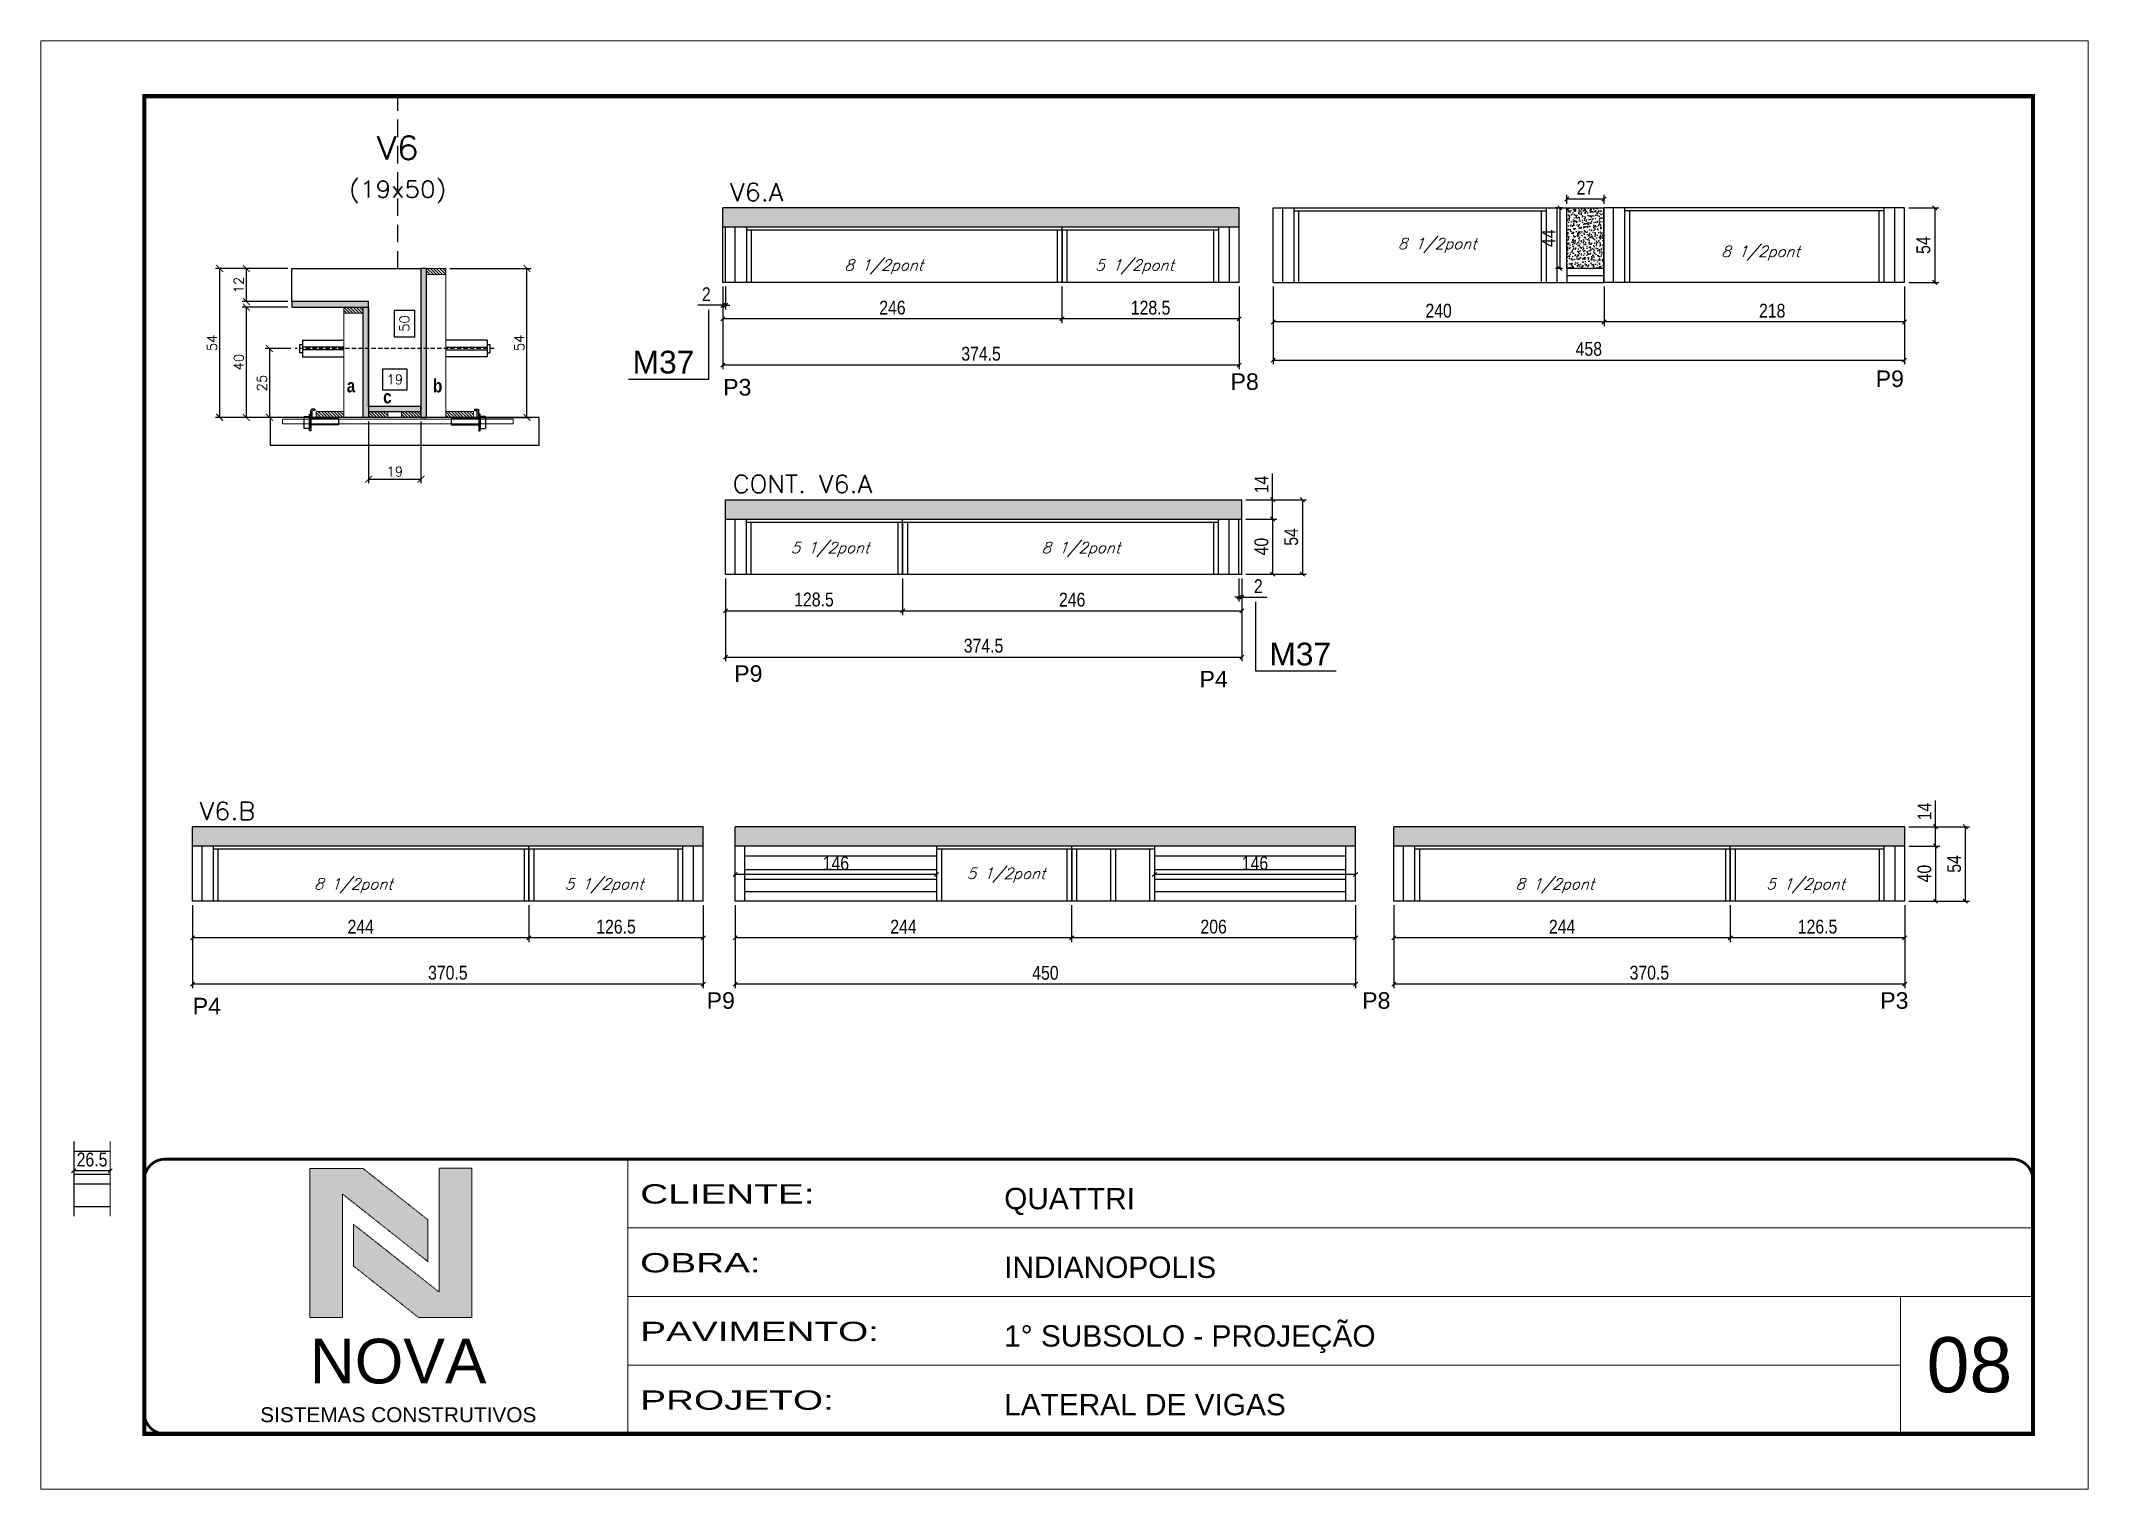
# Model space of a CAD drawing. Header units: millimetres. Extents: x 2921 to 9246, y 316 to 11751.
# Drawn here: x 7676 to 9161, y 8356 to 9406 of the extents above; entities that cross this region are included whole.
import ezdxf
from ezdxf.enums import TextEntityAlignment as Align

# ---------------------------------------------------------------- set-up
doc = ezdxf.new("R2010")
doc.units = ezdxf.units.MM
for name, pattern in [('CONTINUO', [0]), ('DASHED', [0.75, 0.5, -0.25]), ('HIDDEN', [9.525, 6.35, -3.175])]:
    doc.linetypes.add(name, pattern=pattern)
for name, color, linetype in [('1', 3, 'Continuous'), ('5', 5, 'Continuous'), ('barrote', 251, 'Continuous'), ('COTA', 241, 'Continuous'), ('Cota Seção (2x)', 4, 'Continuous'), ('detalhes', 4, 'Continuous'), ('Hachura', 253, 'Continuous'), ('NOMENCLATURA', 7, 'Continuous'), ('Painéis', 200, 'Continuous'), ('presilha', 1, 'Continuous'), ('SARR_2.2x7', 40, 'Continuous'), ('SARR_3.5x7', 81, 'Continuous'), ('SARR_EDITAR', 141, 'Continuous'), ('TENSOR', 3, 'Continuous'), ('texto', 7, 'Continuous'), ('Texto de Titulo', 7, 'Continuous'), ('Texto Qtd Sarr', 242, 'Continuous')]:
    doc.layers.add(name, color=color, linetype=linetype)
for name, color, linetype, lineweight in [('CARIMBO', 255, 'Continuous', 9), ('CARIMBO-LEGENDA', 75, 'Continuous', 15), ('CONCRETO', 251, 'Continuous', 25), ('Folhas', 255, 'Continuous', 9), ('Madeira', 126, 'Continuous', 18), ('SARRAFO DE PRESSAO', 251, 'DASHED', 9), ('SCO-___-LAJ', 2, 'Continuous', 0), ('Texto Seção', 7, 'Continuous', 15)]:
    doc.layers.add(name, color=color, linetype=linetype, lineweight=lineweight)
doc.styles.add('arial', font='arial.ttf')
doc.styles.add('COTA TECNICA', font='techl___.ttf', dxfattribs={"height": 10})
doc.styles.add('COTA TECNICA-50', font='techl___.ttf', dxfattribs={"height": 10})
doc.styles.add('REGUA-120', font='ROMANS.shx', dxfattribs={"height": 15})
doc.styles.add('Romans', font='romans.shx')
doc.styles.get("Standard").update_dxf_attribs({"font": 'arial.ttf'})
doc.styles.add('TECNICA', font='techb___.ttf', dxfattribs={"height": 10})
doc.styles.add('Tecnologia', font='')
doc.styles.get('Tecnologia').set_extended_font_data('Forgotten Futurist')
doc.dimstyles.new('COTA PAINEL-50', dxfattribs={"dimtxt": 10, "dimasz": 3, "dimexe": 3, "dimexo": 3, "dimgap": 3, "dimtad": 1, "dimdec": 1, "dimzin": 12, "dimdsep": 46, "dimtxsty": 'COTA TECNICA-50', "dimblk1": 'OBLIQUE', "dimblk2": 'OBLIQUE', "dimsah": 1, "dimcen": 0.9, "dimclrd": 4, "dimclre": 4, "dimclrt": 240, "dimadec": 1, "dimazin": 3, "dimtfac": 1, "dimtdec": 1, "dimtmove": 0, "dimatfit": 3, "dimfxl": 1, "dimtolj": 1, "dimtzin": 12, "dimarcsym": 0})
doc.dimstyles.new('Cota Seção (2x)', dxfattribs={"dimtxt": 7, "dimasz": 5, "dimexe": 3, "dimexo": 3, "dimgap": 2, "dimtad": 3, "dimdec": 1, "dimlfac": 0.5, "dimzin": 12, "dimdsep": 46, "dimtxsty": 'Romans', "dimblk": 'ARCHTICK', "dimcen": 0, "dimclrd": 4, "dimclre": 4, "dimclrt": 1, "dimadec": 1, "dimazin": 3, "dimtfac": 1, "dimtdec": 1, "dimtmove": 0, "dimatfit": 3, "dimldrblk": 'OBLIQUE', "dimfxl": 1, "dimtolj": 1, "dimtzin": 12, "dimarcsym": 0})
doc.dimstyles.new('Cota Seção interna', dxfattribs={"dimtxt": 7, "dimasz": 6, "dimexe": 0.18, "dimexo": 2, "dimgap": -4, "dimtad": 3, "dimdec": 1, "dimlfac": 0.5, "dimzin": 12, "dimdsep": 46, "dimtxsty": 'Romans', "dimblk": 'ARCHTICK', "dimcen": 0.09, "dimse1": 1, "dimse2": 1, "dimsd1": 1, "dimsd2": 1, "dimclrd": 180, "dimclre": 5, "dimclrt": 1, "dimadec": 0, "dimazin": 3, "dimtfac": 1, "dimtdec": 1, "dimtofl": 0, "dimtmove": 0, "dimatfit": 3, "dimldrblk": 'ARCHTICK', "dimfxl": 1, "dimtolj": 1, "dimtzin": 0, "dimarcsym": 0})
doc.dimstyles.new('PAINEL', dxfattribs={"dimtxt": 10, "dimasz": 3, "dimexe": 3, "dimexo": 3, "dimgap": 3, "dimtad": 1, "dimdec": 1, "dimzin": 12, "dimdsep": 46, "dimtxsty": 'COTA TECNICA', "dimblk1": 'OBLIQUE', "dimblk2": 'OBLIQUE', "dimsah": 1, "dimcen": 0.9, "dimclrd": 4, "dimclre": 4, "dimclrt": 240, "dimadec": 1, "dimazin": 3, "dimtfac": 1, "dimtdec": 1, "dimtmove": 0, "dimatfit": 3, "dimfxl": 1, "dimtolj": 1, "dimtzin": 12, "dimarcsym": 0})
pattern_1 = [(315, (30870.4195, 903.3063), (1.12253202, 1.12253202), [])]

msp = doc.modelspace()

# ---------------------------------------------------------------- texts
at = {"layer": '5', "linetype": 'Continuous'}
for s, rotation, p in [('P8', 0.00004, (8539.09, 9152.93)), ('P9', 0.00004, (9007.06, 9155.01)), ('P3', 359.99996, (8171.03, 9148.89)), ('P9', 359.99996, (8179.03, 8941.25)), ('P4', 0.00004, (8516.6, 8937.21)), ('P4', 359.99996, (7786.26, 8700.13)), ('P9', 0.00004, (8159.03, 8704.18)), ('P8', 0.00004, (8634.56, 8704.18)), ('P3', 0.00004, (9010.37, 8704.18))]:
    msp.add_text(s, height=12, rotation=rotation, dxfattribs=at).set_placement(p)
at = {"layer": 'CARIMBO', "style": 'arial'}
msp.add_text('08', height=40, dxfattribs=at).set_placement((9043.99, 8426.09))
at = {"layer": 'detalhes', "style": 'TECNICA'}
for s, p in [('a', (7897.97, 9151.15)), ('c', (7924.4, 9143.19)), ('b', (7960.51, 9151.14))]:
    msp.add_text(s, height=9.6, dxfattribs=at).set_placement(p)
at = {"layer": 'NOMENCLATURA', "linetype": 'Continuous'}
for p in [(8105.3, 9164.81), (8567.2, 8953.13)]:
    msp.add_text('M37', height=16.5, dxfattribs=at).set_placement(p)
at = {"layer": 'texto', "color": 2, "char_height": 8, "attachment_point": 5, "style": 'Romans'}
for s, insert in [('{\\Q19;\\C256;8 1/2pont}', (8689, 9257.74)), ('{\\Q19;\\C256;8 1/2pont}', (8923.55, 9252.04)), ('{\\Q19;\\C256;8 1/2pont}', (8287.53, 9242.15)), ('{\\Q19;\\C256;5 1/2pont}', (8469.43, 9242.15)), ('{\\Q19;\\C256;5 1/2pont}', (8248.58, 9037.26)), ('{\\Q19;\\C256;8 1/2pont}', (8430.49, 9037.26)), ('{\\Q19;\\C256;5 1/2pont}', (8376.23, 8801.04)), ('{\\Q19;\\C256;8 1/2pont}', (7902.76, 8793.4)), ('{\\Q19;\\C256;5 1/2pont}', (8084.67, 8793.4)), ('{\\Q19;\\C256;8 1/2pont}', (8774.3, 8793.4)), ('{\\Q19;\\C256;5 1/2pont}', (8956.2, 8793.4))]:
    msp.add_mtext(s, dxfattribs=dict(at, insert=insert))
at = {"layer": 'Texto Seção', "style": 'REGUA-120', "width": 1.05}
for s, p in [('V6.A', (8176.07, 9289.86)), ('CONT. V6.A', (8177.91, 9078.19)), ('V6.B', (7791.3, 8841.11))]:
    msp.add_text(s, height=13, dxfattribs=at).set_placement(p)

# ---------------------------------------------------------------- blocks, each defined once
blk = doc.blocks.new('A$C64660E27')
at = {"layer": 'COTA', "true_color": 0x1a1a1a}
h = blk.add_hatch(color=250, dxfattribs=at)
h.dxf.hatch_style = 1
h.paths.add_polyline_path([(185.4, -11.6), (142.4, -11.6), (142.4, -131.6), (168.8, -131.6), (168.8, -32.2), (237.7, -86.7), (237.7, -53)])
at = {"layer": 'COTA'}
h = blk.add_hatch(color=20, dxfattribs=at)
h.dxf.hatch_style = 1
h.paths.add_polyline_path([(273, -11.4), (246.6, -11.4), (246.6, -111.1), (177.7, -56.6), (177.7, -90.2), (230, -131.6), (273, -131.6)])
for p, q in [((142.4, -131.6), (142.4, -11.6)), ((142.4, -11.6), (185.4, -11.6)), ((185.4, -11.6), (237.7, -53)), ((273, -11.4), (246.6, -11.4)), ((246.6, -111.1), (246.6, -11.4)), ((273, -11.4), (273, -131.6)), ((168.8, -32.2), (237.7, -86.7)), ((168.8, -131.6), (168.8, -32.2)), ((246.6, -111.1), (177.7, -56.6)), ((177.7, -90.2), (177.7, -56.6)), ((237.7, -86.7), (237.7, -53)), ((230, -131.6), (177.7, -90.2)), ((142.4, -131.6), (168.8, -131.6)), ((273, -131.6), (230, -131.6))]:
    blk.add_line(p, q)
at = {"layer": 'CARIMBO-LEGENDA', "color": 7, "linetype": 'Continuous', "ltscale": 100, "style": 'arial'}
blk.add_text('NOVA', height=36, dxfattribs=at).set_placement((142.4, -184.8))
at = {"layer": 'CARIMBO-LEGENDA', "color": 7, "linetype": 'Continuous', "style": 'arial'}
blk.add_text('SISTEMAS CONSTRUTIVOS', height=12, dxfattribs=at).set_placement((102.5, -216))
blk = doc.blocks.new('9999999999')
at = {"color": 30, "linetype": 'CONTINUO'}
for p, q in [((98564.6, 34230.2), (98564.6, 34429.4)), ((98564.6, 34379.6), (99584, 34379.6)), ((98564.6, 34329.8), (99488, 34329.8)), ((99584, 34329.8), (99488, 34329.8)), ((99488, 34329.8), (99488, 34230.2)), ((98564.6, 34280), (99488, 34280))]:
    blk.add_line(p, q, dxfattribs=at)
at = {"color": 30, "linetype": 'CONTINUO', "const_width": 2}
blk.add_lwpolyline([(99584, 34230.2), (99584, 34414.4, 0.414214), (99569, 34429.4), (98229, 34429.4, 0.414214), (98214, 34414.4), (98214, 34245.2, 0.414214), (98229, 34230.2), (99584, 34230.2)], format="xyb", dxfattribs=at)
at = {"layer": 'Folhas'}
blk.add_lwpolyline([(98139, 34190.2), (99624, 34190.2), (99624, 35240.2), (98139, 35240.2)], close=True, dxfattribs=at)
at = {"layer": 'Folhas', "color": 30, "const_width": 3}
blk.add_lwpolyline([(98214, 34230.2), (99584, 34230.2), (99584, 35200.2), (98214, 35200.2)], close=True, dxfattribs=at)
at = {"xscale": 0.9, "yscale": 0.9, "zscale": 0.9}
blk.add_blockref('A$C64660E27', (98205.8, 34433.1), dxfattribs=at)
at = {"color": 7, "linetype": 'Continuous', "ltscale": 5, "style": 'arial'}
for s, height, p in [('QUATTRI', 15.48, (98837.7, 34393.1)), ('INDIANOPOLIS', 15.483, (98837.7, 34343.3)), ('1° SUBSOLO - PROJEÇÃO', 15.483, (98837.7, 34293.5)), ('LATERAL DE VIGAS', 15.483, (98837.7, 34243.7))]:
    blk.add_text(s, height=height, dxfattribs=at).set_placement(p)
at = {"layer": 'Folhas', "color": 7, "style": 'Tecnologia', "width": 1.5}
for s, p in [('CLIENTE:', (98573.7, 34397.2)), ('OBRA:', (98573.7, 34347.3)), ('PAVIMENTO:', (98573.7, 34297.5)), ('PROJETO:', (98573.7, 34247.7))]:
    blk.add_text(s, height=14, dxfattribs=at).set_placement(p)
blk = doc.blocks.new('titulo1')
at = {"layer": 'Defpoints', "color": 252, "linetype": 'HIDDEN', "ltscale": 2}
blk.add_line((0, 0), (0, 125), dxfattribs=at)
at = {"layer": 'Defpoints', "style": 'Romans', "oblique": 15}
blk.add_attdef('FOLHA', text='', height=10, dxfattribs=at).set_placement((0, 15.6), align=Align.MIDDLE_CENTER)
at = {"layer": 'Texto Qtd Sarr', "color": 3, "style": 'Romans', "oblique": 15}
for tag, height, p in [('TITULO', 17, (0, 71.4)), ('SEÇÃO', 12, (0, 41.5))]:
    blk.add_attdef(tag, text='', height=height, dxfattribs=at).set_placement(p, align=Align.MIDDLE_CENTER)
blk = doc.blocks.new('_ArchTick')
at = {"color": 0, "linetype": 'ByBlock', "const_width": 0.15}
blk.add_lwpolyline([(-0.5, -0.5), (0.5, 0.5)], dxfattribs=at)
blk = doc.blocks.new('*D833')
at = {"layer": 'COTA', "color": 4, "lineweight": -2, "transparency": 16777216}
for p, q in [((7855.2, 9241), (7802.8, 9241)), ((7805.8, 9133), (7805.8, 9241)), ((7877.2, 9133), (7802.8, 9133))]:
    blk.add_line(p, q, dxfattribs=at)
at = {"layer": 'Defpoints', "color": 0, "transparency": 16777216}
for p in [(7805.8, 9241), (7858.2, 9241), (7880.2, 9133)]:
    blk.add_point(p, dxfattribs=at)
at = {"layer": 'COTA', "color": 4, "lineweight": -2, "transparency": 16777216, "xscale": 5, "yscale": 5, "zscale": 5}
for p, rotation in [((7805.8, 9241), 90), ((7805.8, 9133), 270)]:
    blk.add_blockref('_ArchTick', p, dxfattribs=dict(at, rotation=rotation))
at = {"layer": 'COTA', "color": 1, "transparency": 16777216, "insert": (7800.3, 9187), "char_height": 7, "attachment_point": 5, "rotation": 90, "style": 'Romans'}
blk.add_mtext('\\A1;54', dxfattribs=at)
blk = doc.blocks.new('_Oblique')
at = {"layer": '1', "color": 0, "lineweight": -2}
blk.add_line((-0.5, -0.5), (0.5, 0.5), dxfattribs=at)
blk = doc.blocks.new('*D834')
at = {"layer": 'COTA', "color": 4, "lineweight": -2, "transparency": 16777216}
for p, q in [((7972.8, 9241), (8031.7, 9241)), ((8028.7, 9133), (8028.7, 9241)), ((7988.4, 9133), (8031.7, 9133))]:
    blk.add_line(p, q, dxfattribs=at)
at = {"layer": 'Defpoints', "color": 0, "transparency": 16777216}
for p in [(7969.8, 9241), (8028.7, 9241), (7985.4, 9133)]:
    blk.add_point(p, dxfattribs=at)
at = {"layer": 'COTA', "color": 4, "lineweight": -2, "transparency": 16777216, "xscale": 5, "yscale": 5, "zscale": 5}
for p, rotation in [((8028.7, 9241), 90), ((8028.7, 9133), 270)]:
    blk.add_blockref('_ArchTick', p, dxfattribs=dict(at, rotation=rotation))
at = {"layer": 'COTA', "color": 1, "transparency": 16777216, "insert": (8023.2, 9187), "char_height": 7, "attachment_point": 5, "rotation": 90, "style": 'Romans'}
blk.add_mtext('\\A1;54', dxfattribs=at)
blk = doc.blocks.new('*D835')
at = {"layer": 'Cota Seção (2x)', "color": 180, "lineweight": -2, "transparency": 16777216}
for p, q in [((7947.3, 9210.6), (7932.3, 9210.6)), ((7932.3, 9210.6), (7932.3, 9191.3)), ((7947.3, 9191.3), (7947.3, 9210.6)), ((7932.3, 9191.3), (7947.3, 9191.3))]:
    blk.add_line(p, q, dxfattribs=at)
at = {"layer": 'Defpoints', "color": 0, "transparency": 16777216}
for p in [(7951.3, 9241), (7962.8, 9241), (7962.8, 9141)]:
    blk.add_point(p, dxfattribs=at)
at = {"layer": 'Cota Seção (2x)', "color": 1, "transparency": 16777216, "insert": (7939.8, 9201), "char_height": 7, "attachment_point": 5, "rotation": 90, "style": 'Romans'}
blk.add_mtext('\\A1;50', dxfattribs=at)
blk = doc.blocks.new('*D836')
at = {"layer": 'COTA', "color": 4, "lineweight": -2, "transparency": 16777216}
for p, q in [((7855.2, 9241), (7822.1, 9241)), ((7825.1, 9241), (7825.1, 9217)), ((7855.2, 9217), (7822.1, 9217))]:
    blk.add_line(p, q, dxfattribs=at)
at = {"layer": 'Defpoints', "color": 0, "transparency": 16777216}
for p in [(7858.2, 9241), (7825.1, 9217), (7858.2, 9217)]:
    blk.add_point(p, dxfattribs=at)
at = {"layer": 'COTA', "color": 4, "lineweight": -2, "transparency": 16777216, "xscale": 5, "yscale": 5, "zscale": 5}
for p, rotation in [((7825.1, 9241), 90), ((7825.1, 9217), 270)]:
    blk.add_blockref('_ArchTick', p, dxfattribs=dict(at, rotation=rotation))
at = {"layer": 'COTA', "color": 1, "transparency": 16777216, "insert": (7819.6, 9229), "char_height": 7, "attachment_point": 5, "rotation": 90, "style": 'Romans'}
blk.add_mtext('\\A1;12', dxfattribs=at)
blk = doc.blocks.new('*D837')
at = {"layer": 'COTA', "color": 4, "lineweight": -2, "transparency": 16777216}
for p, q in [((7855.2, 9213), (7822.1, 9213)), ((7825.1, 9213), (7825.1, 9133)), ((7877.2, 9133), (7822.1, 9133))]:
    blk.add_line(p, q, dxfattribs=at)
at = {"layer": 'Defpoints', "color": 0, "transparency": 16777216}
for p in [(7858.2, 9213), (7825.1, 9133), (7880.2, 9133)]:
    blk.add_point(p, dxfattribs=at)
at = {"layer": 'COTA', "color": 4, "lineweight": -2, "transparency": 16777216, "xscale": 5, "yscale": 5, "zscale": 5}
for p, rotation in [((7825.1, 9213), 90), ((7825.1, 9133), 270)]:
    blk.add_blockref('_ArchTick', p, dxfattribs=dict(at, rotation=rotation))
at = {"layer": 'COTA', "color": 1, "transparency": 16777216, "insert": (7819.6, 9173), "char_height": 7, "attachment_point": 5, "rotation": 90, "style": 'Romans'}
blk.add_mtext('\\A1;40', dxfattribs=at)
blk = doc.blocks.new('PRESILHA METÁLICA 1')
at = {"layer": 'presilha'}
for p, q in [((0, 13), (6, 13)), ((0, 13), (0, 0)), ((6, 0), (0, 0)), ((6, 15.5), (7.5, 15.5)), ((6, -2.5), (6, 15.5)), ((6, 13), (6, 0)), ((7.5, 10.6), (7.5, 19.9)), ((7.5, 15.5), (7.5, -2.5)), ((37.5, 4.1), (7.5, 4.1)), ((12, 21), (8.6, 21)), ((9, 11.6), (9, 18.9)), ((12, 19.5), (9.6, 19.5)), ((37.5, 11), (9.6, 11)), ((12, 21), (12, 19.5)), ((37.5, 11), (37.5, 4.1)), ((7.5, -2.5), (6, -2.5))]:
    blk.add_line(p, q, dxfattribs=at)
for centre, radius, start, end in [((8.6, 19.9), 1.14, 90, 180), ((9.6, 18.9), 0.57, 90, 180), ((9.6, 11.6), 0.57, 180, 270)]:
    blk.add_arc(centre, radius, start, end, dxfattribs=at)
blk = doc.blocks.new('*D838')
at = {"layer": 'COTA', "color": 4, "lineweight": -2, "transparency": 16777216}
for p, q in [((7913.8, 9130), (7913.8, 9085.2)), ((7951.8, 9130), (7951.8, 9085.2)), ((7913.8, 9088.2), (7951.8, 9088.2))]:
    blk.add_line(p, q, dxfattribs=at)
at = {"layer": 'Defpoints', "color": 0, "transparency": 16777216}
for p in [(7913.8, 9133), (7951.8, 9133), (7951.8, 9088.2)]:
    blk.add_point(p, dxfattribs=at)
at = {"layer": 'COTA', "color": 4, "lineweight": -2, "transparency": 16777216, "xscale": 5, "yscale": 5, "zscale": 5, "rotation": 180}
blk.add_blockref('_ArchTick', (7913.8, 9088.2), dxfattribs=at)
at = {"layer": 'COTA', "color": 4, "lineweight": -2, "transparency": 16777216, "xscale": 5, "yscale": 5, "zscale": 5}
blk.add_blockref('_ArchTick', (7951.8, 9088.2), dxfattribs=at)
at = {"layer": 'COTA', "color": 1, "transparency": 16777216, "insert": (7932.8, 9093.7), "char_height": 7, "attachment_point": 5, "style": 'Romans'}
blk.add_mtext('\\A1;19', dxfattribs=at)
blk = doc.blocks.new('*D1176')
at = {"layer": 'COTA', "color": 4, "lineweight": -2, "transparency": 16777216}
for p, q in [((7857.5, 9182.9), (7838.9, 9182.9)), ((7841.9, 9182.9), (7841.9, 9133)), ((7857.5, 9133), (7838.9, 9133))]:
    blk.add_line(p, q, dxfattribs=at)
at = {"layer": 'Defpoints', "color": 0, "transparency": 16777216}
for p in [(7860.5, 9182.9), (7841.9, 9133), (7860.5, 9133)]:
    blk.add_point(p, dxfattribs=at)
at = {"layer": 'COTA', "color": 4, "lineweight": -2, "transparency": 16777216, "xscale": 5, "yscale": 5, "zscale": 5}
for p, rotation in [((7841.9, 9182.9), 90), ((7841.9, 9133), 270)]:
    blk.add_blockref('_ArchTick', p, dxfattribs=dict(at, rotation=rotation))
at = {"layer": 'COTA', "color": 1, "transparency": 16777216, "insert": (7836.4, 9157.9), "char_height": 7, "attachment_point": 5, "rotation": 90, "style": 'Romans'}
blk.add_mtext('\\A1;25', dxfattribs=at)
blk = doc.blocks.new('*D805')
at = {"layer": 'Cota Seção (2x)', "color": 180, "lineweight": -2, "transparency": 16777216}
for p, q in [((7941.8, 9168), (7923.8, 9168)), ((7923.8, 9168), (7923.8, 9153)), ((7941.8, 9153), (7941.8, 9168)), ((7923.8, 9153), (7941.8, 9153))]:
    blk.add_line(p, q, dxfattribs=at)
at = {"layer": 'Defpoints', "color": 0, "transparency": 16777216}
for p in [(7951.8, 9149), (7913.8, 9133), (7951.8, 9133)]:
    blk.add_point(p, dxfattribs=at)
at = {"layer": 'Cota Seção (2x)', "color": 1, "transparency": 16777216, "insert": (7932.8, 9160.5), "char_height": 7, "attachment_point": 5, "style": 'Romans'}
blk.add_mtext('\\A1;19', dxfattribs=at)
blk = doc.blocks.new('*D806')
at = {"layer": 'COTA', "color": 4, "linetype": 'ByBlock', "lineweight": -2, "transparency": 16777216}
for p, q in [((8416.8, 9227.9), (8416.8, 9201.4)), ((8545.3, 9227.9), (8545.3, 9201.4)), ((8545.3, 9204.4), (8416.8, 9204.4))]:
    blk.add_line(p, q, dxfattribs=at)
at = {"layer": 'Defpoints', "color": 0, "linetype": 'ByBlock', "transparency": 16777216}
for p in [(8416.8, 9230.9), (8545.3, 9230.9), (8416.8, 9204.4)]:
    blk.add_point(p, dxfattribs=at)
at = {"layer": 'COTA', "color": 4, "linetype": 'ByBlock', "lineweight": -2, "transparency": 16777216, "xscale": 3, "yscale": 3, "zscale": 3, "rotation": 180}
blk.add_blockref('_Oblique', (8416.8, 9204.4), dxfattribs=at)
at = {"layer": 'COTA', "color": 4, "linetype": 'ByBlock', "lineweight": -2, "transparency": 16777216, "xscale": 3, "yscale": 3, "zscale": 3}
blk.add_blockref('_Oblique', (8545.3, 9204.4), dxfattribs=at)
at = {"layer": 'COTA', "color": 240, "linetype": 'ByBlock', "transparency": 16777216, "insert": (8481.1, 9212.5), "char_height": 10, "attachment_point": 5, "style": 'COTA TECNICA'}
blk.add_mtext('\\A1;128.5', dxfattribs=at)
blk = doc.blocks.new('*D807')
at = {"layer": 'COTA', "color": 4, "linetype": 'ByBlock', "lineweight": -2, "transparency": 16777216}
for p, q in [((8170.8, 9227.9), (8170.8, 9201.4)), ((8416.8, 9227.9), (8416.8, 9201.4)), ((8416.8, 9204.4), (8170.8, 9204.4))]:
    blk.add_line(p, q, dxfattribs=at)
at = {"layer": 'Defpoints', "color": 0, "linetype": 'ByBlock', "transparency": 16777216}
for p in [(8170.8, 9230.9), (8416.8, 9230.9), (8170.8, 9204.4)]:
    blk.add_point(p, dxfattribs=at)
at = {"layer": 'COTA', "color": 4, "linetype": 'ByBlock', "lineweight": -2, "transparency": 16777216, "xscale": 3, "yscale": 3, "zscale": 3, "rotation": 180}
blk.add_blockref('_Oblique', (8170.8, 9204.4), dxfattribs=at)
at = {"layer": 'COTA', "color": 4, "linetype": 'ByBlock', "lineweight": -2, "transparency": 16777216, "xscale": 3, "yscale": 3, "zscale": 3}
blk.add_blockref('_Oblique', (8416.8, 9204.4), dxfattribs=at)
at = {"layer": 'COTA', "color": 240, "linetype": 'ByBlock', "transparency": 16777216, "insert": (8293.8, 9212.5), "char_height": 10, "width": 210.731, "attachment_point": 5, "style": 'COTA TECNICA'}
blk.add_mtext('\\A1;246', dxfattribs=at)
blk = doc.blocks.new('*D1177')
at = {"layer": 'COTA', "color": 4, "linetype": 'ByBlock', "lineweight": -2, "transparency": 16777216}
for p, q in [((8170.8, 9227.9), (8170.8, 9167.9)), ((8545.3, 9227.9), (8545.3, 9167.9)), ((8545.3, 9170.9), (8170.8, 9170.9))]:
    blk.add_line(p, q, dxfattribs=at)
at = {"layer": 'Defpoints', "color": 0, "linetype": 'ByBlock', "transparency": 16777216}
for p in [(8170.8, 9230.9), (8545.3, 9230.9), (8170.8, 9170.9)]:
    blk.add_point(p, dxfattribs=at)
at = {"layer": 'COTA', "color": 4, "linetype": 'ByBlock', "lineweight": -2, "transparency": 16777216, "xscale": 3, "yscale": 3, "zscale": 3, "rotation": 180}
blk.add_blockref('_Oblique', (8170.8, 9170.9), dxfattribs=at)
at = {"layer": 'COTA', "color": 4, "linetype": 'ByBlock', "lineweight": -2, "transparency": 16777216, "xscale": 3, "yscale": 3, "zscale": 3}
blk.add_blockref('_Oblique', (8545.3, 9170.9), dxfattribs=at)
at = {"layer": 'COTA', "color": 240, "linetype": 'ByBlock', "transparency": 16777216, "insert": (8358.1, 9179.1), "char_height": 10, "attachment_point": 5, "style": 'COTA TECNICA'}
blk.add_mtext('\\A1;374.5', dxfattribs=at)
blk = doc.blocks.new('*D808')
at = {"layer": 'COTA', "color": 4, "linetype": 'ByBlock', "lineweight": -2, "transparency": 16777216}
for p, q in [((8170.8, 9227.9), (8170.8, 9211.3)), ((8172.8, 9227.9), (8172.8, 9211.3)), ((8170.8, 9214.3), (8152.7, 9214.3)), ((8172.8, 9214.3), (8170.8, 9214.3)), ((8172.8, 9214.3), (8175.8, 9214.3))]:
    blk.add_line(p, q, dxfattribs=at)
at = {"layer": 'Defpoints', "color": 0, "linetype": 'ByBlock', "transparency": 16777216}
for p in [(8170.8, 9230.9), (8172.8, 9230.9), (8170.8, 9214.3)]:
    blk.add_point(p, dxfattribs=at)
at = {"layer": 'COTA', "color": 4, "linetype": 'ByBlock', "lineweight": -2, "transparency": 16777216, "xscale": 3, "yscale": 3, "zscale": 3}
blk.add_blockref('_Oblique', (8170.8, 9214.3), dxfattribs=at)
at = {"layer": 'COTA', "color": 4, "linetype": 'ByBlock', "lineweight": -2, "transparency": 16777216, "xscale": 3, "yscale": 3, "zscale": 3, "rotation": 180}
blk.add_blockref('_Oblique', (8172.8, 9214.3), dxfattribs=at)
at = {"layer": 'COTA', "color": 240, "linetype": 'ByBlock', "transparency": 16777216, "insert": (8158.8, 9222.3), "char_height": 10, "attachment_point": 5, "style": 'COTA TECNICA'}
blk.add_mtext('\\A1;2', dxfattribs=at)
blk = doc.blocks.new('*D809')
at = {"layer": 'COTA', "color": 4, "linetype": 'ByBlock', "lineweight": -2, "transparency": 16777216}
for p, q in [((8570, 9227.9), (8570, 9171.5)), ((9028, 9227.9), (9028, 9171.5)), ((8570, 9174.5), (9028, 9174.5))]:
    blk.add_line(p, q, dxfattribs=at)
at = {"layer": 'Defpoints', "color": 0, "linetype": 'ByBlock', "transparency": 16777216}
for p in [(8570, 9230.9), (9028, 9230.9), (9028, 9174.5)]:
    blk.add_point(p, dxfattribs=at)
at = {"layer": 'COTA', "color": 4, "linetype": 'ByBlock', "lineweight": -2, "transparency": 16777216, "xscale": 3, "yscale": 3, "zscale": 3, "rotation": 180}
blk.add_blockref('_Oblique', (8570, 9174.5), dxfattribs=at)
at = {"layer": 'COTA', "color": 4, "linetype": 'ByBlock', "lineweight": -2, "transparency": 16777216, "xscale": 3, "yscale": 3, "zscale": 3}
blk.add_blockref('_Oblique', (9028, 9174.5), dxfattribs=at)
at = {"layer": 'COTA', "color": 240, "linetype": 'ByBlock', "transparency": 16777216, "insert": (8799, 9182.6), "char_height": 10, "attachment_point": 5, "style": 'COTA TECNICA'}
blk.add_mtext('\\A1;458', dxfattribs=at)
blk = doc.blocks.new('*D1178')
at = {"layer": 'COTA', "color": 4, "lineweight": -2, "transparency": 16777216}
for p, q in [((8810, 9227.9), (8810, 9199.2)), ((9028, 9227.9), (9028, 9199.2)), ((9028, 9202.2), (8810, 9202.2))]:
    blk.add_line(p, q, dxfattribs=at)
at = {"layer": 'Defpoints', "color": 0, "transparency": 16777216}
for p in [(8810, 9230.9), (9028, 9230.9), (8810, 9202.2)]:
    blk.add_point(p, dxfattribs=at)
at = {"layer": 'COTA', "color": 4, "lineweight": -2, "transparency": 16777216, "xscale": 3, "yscale": 3, "zscale": 3, "rotation": 180}
blk.add_blockref('_Oblique', (8810, 9202.2), dxfattribs=at)
at = {"layer": 'COTA', "color": 4, "lineweight": -2, "transparency": 16777216, "xscale": 3, "yscale": 3, "zscale": 3}
blk.add_blockref('_Oblique', (9028, 9202.2), dxfattribs=at)
at = {"layer": 'COTA', "color": 240, "transparency": 16777216, "insert": (8932, 9210.3), "char_height": 10, "attachment_point": 5, "style": 'COTA TECNICA'}
blk.add_mtext('\\A1;218 ', dxfattribs=at)
blk = doc.blocks.new('*D810')
at = {"layer": 'COTA', "color": 4, "lineweight": -2, "transparency": 16777216}
for p, q in [((8570, 9227.9), (8570, 9199.2)), ((8810, 9227.9), (8810, 9199.2)), ((8810, 9202.2), (8570, 9202.2))]:
    blk.add_line(p, q, dxfattribs=at)
at = {"layer": 'Defpoints', "color": 0, "transparency": 16777216}
for p in [(8570, 9230.9), (8810, 9230.9), (8570, 9202.2)]:
    blk.add_point(p, dxfattribs=at)
at = {"layer": 'COTA', "color": 4, "lineweight": -2, "transparency": 16777216, "xscale": 3, "yscale": 3, "zscale": 3, "rotation": 180}
blk.add_blockref('_Oblique', (8570, 9202.2), dxfattribs=at)
at = {"layer": 'COTA', "color": 4, "lineweight": -2, "transparency": 16777216, "xscale": 3, "yscale": 3, "zscale": 3}
blk.add_blockref('_Oblique', (8810, 9202.2), dxfattribs=at)
at = {"layer": 'COTA', "color": 240, "transparency": 16777216, "insert": (8690, 9210.3), "char_height": 10, "attachment_point": 5, "style": 'COTA TECNICA'}
blk.add_mtext('\\A1;240', dxfattribs=at)
blk = doc.blocks.new('*D1179')
at = {"layer": 'COTA', "color": 4, "lineweight": -2, "transparency": 16777216}
for p, q in [((8783, 9287.9), (8783, 9294.4)), ((8783, 9291.4), (8810, 9291.4)), ((8810, 9287.9), (8810, 9294.4))]:
    blk.add_line(p, q, dxfattribs=at)
at = {"layer": 'Defpoints', "color": 0, "transparency": 16777216}
for p in [(8783, 9284.9), (8810, 9291.4), (8810, 9284.9)]:
    blk.add_point(p, dxfattribs=at)
at = {"layer": 'COTA', "color": 4, "lineweight": -2, "transparency": 16777216, "xscale": 3, "yscale": 3, "zscale": 3, "rotation": 180}
blk.add_blockref('_Oblique', (8783, 9291.4), dxfattribs=at)
at = {"layer": 'COTA', "color": 4, "lineweight": -2, "transparency": 16777216, "xscale": 3, "yscale": 3, "zscale": 3}
blk.add_blockref('_Oblique', (8810, 9291.4), dxfattribs=at)
at = {"layer": 'COTA', "color": 240, "transparency": 16777216, "insert": (8796.5, 9299.5), "char_height": 10, "attachment_point": 5, "style": 'COTA TECNICA'}
blk.add_mtext('\\A1;27', dxfattribs=at)
blk = doc.blocks.new('*D811')
at = {"layer": 'COTA', "color": 4, "lineweight": -2, "transparency": 16777216}
for p, q in [((9031, 9284.9), (9052.9, 9284.9)), ((9049.9, 9284.9), (9049.9, 9230.9)), ((9031, 9230.9), (9052.9, 9230.9))]:
    blk.add_line(p, q, dxfattribs=at)
at = {"layer": 'Defpoints', "color": 0, "transparency": 16777216}
for p in [(9028, 9284.9), (9028, 9230.9), (9049.9, 9230.9)]:
    blk.add_point(p, dxfattribs=at)
at = {"layer": 'COTA', "color": 4, "lineweight": -2, "transparency": 16777216, "xscale": 3, "yscale": 3, "zscale": 3}
for p, rotation in [((9049.9, 9284.9), 90), ((9049.9, 9230.9), 270)]:
    blk.add_blockref('_Oblique', p, dxfattribs=dict(at, rotation=rotation))
at = {"layer": 'COTA', "color": 240, "transparency": 16777216, "insert": (9041.7, 9257.9), "char_height": 10, "attachment_point": 5, "rotation": 90, "style": 'COTA TECNICA-50'}
blk.add_mtext('\\A1;54', dxfattribs=at)
blk = doc.blocks.new('*D812')
at = {"layer": 'COTA', "color": 4, "linetype": 'ByBlock', "lineweight": -2, "transparency": 16777216}
for p, q in [((8172.7, 9016.3), (8172.7, 8989.7)), ((8301.2, 9016.3), (8301.2, 8989.7)), ((8172.7, 8992.7), (8301.2, 8992.7))]:
    blk.add_line(p, q, dxfattribs=at)
at = {"layer": 'Defpoints', "color": 0, "linetype": 'ByBlock', "transparency": 16777216}
for p in [(8172.7, 9019.3), (8301.2, 9019.3), (8301.2, 8992.7)]:
    blk.add_point(p, dxfattribs=at)
at = {"layer": 'COTA', "color": 4, "linetype": 'ByBlock', "lineweight": -2, "transparency": 16777216, "xscale": 3, "yscale": 3, "zscale": 3, "rotation": 180}
blk.add_blockref('_Oblique', (8172.7, 8992.7), dxfattribs=at)
at = {"layer": 'COTA', "color": 4, "linetype": 'ByBlock', "lineweight": -2, "transparency": 16777216, "xscale": 3, "yscale": 3, "zscale": 3}
blk.add_blockref('_Oblique', (8301.2, 8992.7), dxfattribs=at)
at = {"layer": 'COTA', "color": 240, "linetype": 'ByBlock', "transparency": 16777216, "insert": (8236.9, 9000.9), "char_height": 10, "attachment_point": 5, "style": 'COTA TECNICA'}
blk.add_mtext('\\A1;128.5', dxfattribs=at)
blk = doc.blocks.new('*D813')
at = {"layer": 'COTA', "color": 4, "linetype": 'ByBlock', "lineweight": -2, "transparency": 16777216}
for p, q in [((8301.2, 9016.3), (8301.2, 8989.7)), ((8547.2, 9016.3), (8547.2, 8989.7)), ((8301.2, 8992.7), (8547.2, 8992.7))]:
    blk.add_line(p, q, dxfattribs=at)
at = {"layer": 'Defpoints', "color": 0, "linetype": 'ByBlock', "transparency": 16777216}
for p in [(8301.2, 9019.3), (8547.2, 9019.3), (8547.2, 8992.7)]:
    blk.add_point(p, dxfattribs=at)
at = {"layer": 'COTA', "color": 4, "linetype": 'ByBlock', "lineweight": -2, "transparency": 16777216, "xscale": 3, "yscale": 3, "zscale": 3, "rotation": 180}
blk.add_blockref('_Oblique', (8301.2, 8992.7), dxfattribs=at)
at = {"layer": 'COTA', "color": 4, "linetype": 'ByBlock', "lineweight": -2, "transparency": 16777216, "xscale": 3, "yscale": 3, "zscale": 3}
blk.add_blockref('_Oblique', (8547.2, 8992.7), dxfattribs=at)
at = {"layer": 'COTA', "color": 240, "linetype": 'ByBlock', "transparency": 16777216, "insert": (8424.2, 9000.8), "char_height": 10, "width": 210.731, "attachment_point": 5, "style": 'COTA TECNICA'}
blk.add_mtext('\\A1;246', dxfattribs=at)
blk = doc.blocks.new('*D1180')
at = {"layer": 'COTA', "color": 4, "linetype": 'ByBlock', "lineweight": -2, "transparency": 16777216}
for p, q in [((8172.7, 9016.3), (8172.7, 8956.2)), ((8547.2, 9016.3), (8547.2, 8956.2)), ((8172.7, 8959.2), (8547.2, 8959.2))]:
    blk.add_line(p, q, dxfattribs=at)
at = {"layer": 'Defpoints', "color": 0, "linetype": 'ByBlock', "transparency": 16777216}
for p in [(8172.7, 9019.3), (8547.2, 9019.3), (8547.2, 8959.2)]:
    blk.add_point(p, dxfattribs=at)
at = {"layer": 'COTA', "color": 4, "linetype": 'ByBlock', "lineweight": -2, "transparency": 16777216, "xscale": 3, "yscale": 3, "zscale": 3, "rotation": 180}
blk.add_blockref('_Oblique', (8172.7, 8959.2), dxfattribs=at)
at = {"layer": 'COTA', "color": 4, "linetype": 'ByBlock', "lineweight": -2, "transparency": 16777216, "xscale": 3, "yscale": 3, "zscale": 3}
blk.add_blockref('_Oblique', (8547.2, 8959.2), dxfattribs=at)
at = {"layer": 'COTA', "color": 240, "linetype": 'ByBlock', "transparency": 16777216, "insert": (8359.9, 8967.4), "char_height": 10, "attachment_point": 5, "style": 'COTA TECNICA'}
blk.add_mtext('\\A1;374.5', dxfattribs=at)
blk = doc.blocks.new('*D839')
at = {"layer": 'COTA', "color": 4, "linetype": 'ByBlock', "lineweight": -2, "transparency": 16777216}
for p, q in [((8545.2, 9016.3), (8545.2, 8999.6)), ((8547.2, 9016.3), (8547.2, 8999.6)), ((8545.2, 9002.6), (8542.2, 9002.6)), ((8545.2, 9002.6), (8547.2, 9002.6)), ((8547.2, 9002.6), (8565.3, 9002.6))]:
    blk.add_line(p, q, dxfattribs=at)
at = {"layer": 'Defpoints', "color": 0, "linetype": 'ByBlock', "transparency": 16777216}
for p in [(8545.2, 9019.3), (8547.2, 9019.3), (8547.2, 9002.6)]:
    blk.add_point(p, dxfattribs=at)
at = {"layer": 'COTA', "color": 4, "linetype": 'ByBlock', "lineweight": -2, "transparency": 16777216, "xscale": 3, "yscale": 3, "zscale": 3}
blk.add_blockref('_Oblique', (8545.2, 9002.6), dxfattribs=at)
at = {"layer": 'COTA', "color": 4, "linetype": 'ByBlock', "lineweight": -2, "transparency": 16777216, "xscale": 3, "yscale": 3, "zscale": 3, "rotation": 180}
blk.add_blockref('_Oblique', (8547.2, 9002.6), dxfattribs=at)
at = {"layer": 'COTA', "color": 240, "linetype": 'ByBlock', "transparency": 16777216, "insert": (8559.2, 9010.6), "char_height": 10, "attachment_point": 5, "style": 'COTA TECNICA'}
blk.add_mtext('\\A1;2', dxfattribs=at)
blk = doc.blocks.new('*D840')
at = {"layer": 'COTA', "color": 4, "lineweight": -2, "transparency": 16777216}
for p, q in [((8550.2, 9059.3), (8572.6, 9059.3)), ((8569.6, 9059.3), (8569.6, 9019.3)), ((8550.2, 9019.3), (8572.6, 9019.3))]:
    blk.add_line(p, q, dxfattribs=at)
at = {"layer": 'Defpoints', "color": 0, "transparency": 16777216}
for p in [(8547.2, 9059.3), (8547.2, 9019.3), (8569.6, 9019.3)]:
    blk.add_point(p, dxfattribs=at)
at = {"layer": 'COTA', "color": 4, "lineweight": -2, "transparency": 16777216, "xscale": 3, "yscale": 3, "zscale": 3}
for p, rotation in [((8569.6, 9059.3), 90), ((8569.6, 9019.3), 270)]:
    blk.add_blockref('_Oblique', p, dxfattribs=dict(at, rotation=rotation))
at = {"layer": 'COTA', "color": 240, "transparency": 16777216, "insert": (8561.5, 9039.3), "char_height": 10, "attachment_point": 5, "rotation": 90, "style": 'COTA TECNICA-50'}
blk.add_mtext('\\A1;40', dxfattribs=at)
blk = doc.blocks.new('*D841')
at = {"layer": 'COTA', "color": 4, "lineweight": -2, "transparency": 16777216}
for p, q in [((8569.6, 9073.3), (8569.6, 9092.4)), ((8550.2, 9073.3), (8572.6, 9073.3)), ((8550.2, 9059.3), (8572.6, 9059.3)), ((8569.6, 9059.3), (8569.6, 9073.3))]:
    blk.add_line(p, q, dxfattribs=at)
at = {"layer": 'Defpoints', "color": 0, "transparency": 16777216}
for p in [(8547.2, 9073.3), (8547.2, 9059.3), (8569.6, 9073.3)]:
    blk.add_point(p, dxfattribs=at)
at = {"layer": 'COTA', "color": 4, "lineweight": -2, "transparency": 16777216, "xscale": 3, "yscale": 3, "zscale": 3}
for p, rotation in [((8569.6, 9073.3), 90), ((8569.6, 9059.3), 270)]:
    blk.add_blockref('_Oblique', p, dxfattribs=dict(at, rotation=rotation))
at = {"layer": 'COTA', "color": 240, "transparency": 16777216, "insert": (8561.5, 9084.3), "char_height": 10, "attachment_point": 5, "rotation": 90, "style": 'COTA TECNICA-50'}
blk.add_mtext('\\A1;14', dxfattribs=at)
blk = doc.blocks.new('*D842')
at = {"layer": 'COTA', "color": 4, "lineweight": -2, "transparency": 16777216}
for p, q in [((8550.2, 9073.3), (8594.2, 9073.3)), ((8591.2, 9073.3), (8591.2, 9019.3)), ((8550.2, 9019.3), (8594.2, 9019.3))]:
    blk.add_line(p, q, dxfattribs=at)
at = {"layer": 'Defpoints', "color": 0, "transparency": 16777216}
for p in [(8547.2, 9073.3), (8547.2, 9019.3), (8591.2, 9019.3)]:
    blk.add_point(p, dxfattribs=at)
at = {"layer": 'COTA', "color": 4, "lineweight": -2, "transparency": 16777216, "xscale": 3, "yscale": 3, "zscale": 3}
for p, rotation in [((8591.2, 9073.3), 90), ((8591.2, 9019.3), 270)]:
    blk.add_blockref('_Oblique', p, dxfattribs=dict(at, rotation=rotation))
at = {"layer": 'COTA', "color": 240, "transparency": 16777216, "insert": (8583.1, 9046.3), "char_height": 10, "attachment_point": 5, "rotation": 90, "style": 'COTA TECNICA-50'}
blk.add_mtext('\\A1;54', dxfattribs=at)
blk = doc.blocks.new('*D1192')
at = {"layer": 'COTA', "color": 4, "lineweight": -2, "transparency": 16777216}
for p, q in [((8780, 9284.9), (8774.9, 9284.9)), ((8777.9, 9284.9), (8777.9, 9240.9)), ((8780, 9240.9), (8774.9, 9240.9))]:
    blk.add_line(p, q, dxfattribs=at)
at = {"layer": 'Defpoints', "color": 0, "transparency": 16777216}
for p in [(8783, 9284.9), (8777.9, 9240.9), (8783, 9240.9)]:
    blk.add_point(p, dxfattribs=at)
at = {"layer": 'COTA', "color": 4, "lineweight": -2, "transparency": 16777216, "xscale": 3, "yscale": 3, "zscale": 3}
for p, rotation in [((8777.9, 9284.9), 90), ((8777.9, 9240.9), 270)]:
    blk.add_blockref('_Oblique', p, dxfattribs=dict(at, rotation=rotation))
at = {"layer": 'COTA', "color": 240, "transparency": 16777216, "insert": (8769.8, 9262.9), "char_height": 10, "attachment_point": 5, "rotation": 90, "style": 'COTA TECNICA'}
blk.add_mtext('\\A1;44', dxfattribs=at)
blk = doc.blocks.new('*D1234')
at = {"layer": 'Defpoints', "color": 0, "transparency": 16777216}
for p in [(7699.9, 8586.7), (7699.9, 8586.7), (7726.4, 8586.7)]:
    blk.add_point(p, dxfattribs=at)
at = {"layer": 'Painéis', "color": 4, "lineweight": -2, "transparency": 16777216}
blk.add_line((7726.4, 8586.7), (7699.9, 8586.7), dxfattribs=at)
at = {"layer": 'Painéis', "color": 4, "lineweight": -2, "transparency": 16777216, "xscale": 3, "yscale": 3, "zscale": 3, "rotation": 180}
blk.add_blockref('_Oblique', (7699.9, 8586.7), dxfattribs=at)
at = {"layer": 'Painéis', "color": 4, "lineweight": -2, "transparency": 16777216, "xscale": 3, "yscale": 3, "zscale": 3}
blk.add_blockref('_Oblique', (7726.4, 8586.7), dxfattribs=at)
at = {"layer": 'Painéis', "color": 240, "lineweight": 5, "transparency": 16777216, "insert": (7713.2, 8594.8), "char_height": 10, "attachment_point": 5, "style": 'COTA TECNICA'}
blk.add_mtext('\\A1;26.5', dxfattribs=at)
blk = doc.blocks.new('*D1235')
at = {"layer": 'COTA', "color": 4, "linetype": 'ByBlock', "lineweight": -2, "transparency": 16777216}
for p, q in [((8030.1, 8779.2), (8030.1, 8752.6)), ((8156.6, 8779.2), (8156.6, 8752.6)), ((8156.6, 8755.6), (8030.1, 8755.6))]:
    blk.add_line(p, q, dxfattribs=at)
at = {"layer": 'Defpoints', "color": 0, "linetype": 'ByBlock', "transparency": 16777216}
for p in [(8030.1, 8782.2), (8156.6, 8782.2), (8030.1, 8755.6)]:
    blk.add_point(p, dxfattribs=at)
at = {"layer": 'COTA', "color": 4, "linetype": 'ByBlock', "lineweight": -2, "transparency": 16777216, "xscale": 3, "yscale": 3, "zscale": 3, "rotation": 180}
blk.add_blockref('_Oblique', (8030.1, 8755.6), dxfattribs=at)
at = {"layer": 'COTA', "color": 4, "linetype": 'ByBlock', "lineweight": -2, "transparency": 16777216, "xscale": 3, "yscale": 3, "zscale": 3}
blk.add_blockref('_Oblique', (8156.6, 8755.6), dxfattribs=at)
at = {"layer": 'COTA', "color": 240, "linetype": 'ByBlock', "transparency": 16777216, "insert": (8093.3, 8763.7), "char_height": 10, "attachment_point": 5, "style": 'COTA TECNICA'}
blk.add_mtext('\\A1;126.5', dxfattribs=at)
blk = doc.blocks.new('*D1236')
at = {"layer": 'COTA', "color": 4, "linetype": 'ByBlock', "lineweight": -2, "transparency": 16777216}
for p, q in [((7786.1, 8779.2), (7786.1, 8752.6)), ((8030.1, 8779.2), (8030.1, 8752.6)), ((8030.1, 8755.6), (7786.1, 8755.6))]:
    blk.add_line(p, q, dxfattribs=at)
at = {"layer": 'Defpoints', "color": 0, "linetype": 'ByBlock', "transparency": 16777216}
for p in [(7786.1, 8782.2), (8030.1, 8782.2), (7786.1, 8755.6)]:
    blk.add_point(p, dxfattribs=at)
at = {"layer": 'COTA', "color": 4, "linetype": 'ByBlock', "lineweight": -2, "transparency": 16777216, "xscale": 3, "yscale": 3, "zscale": 3, "rotation": 180}
blk.add_blockref('_Oblique', (7786.1, 8755.6), dxfattribs=at)
at = {"layer": 'COTA', "color": 4, "linetype": 'ByBlock', "lineweight": -2, "transparency": 16777216, "xscale": 3, "yscale": 3, "zscale": 3}
blk.add_blockref('_Oblique', (8030.1, 8755.6), dxfattribs=at)
at = {"layer": 'COTA', "color": 240, "linetype": 'ByBlock', "transparency": 16777216, "insert": (7908.1, 8763.7), "char_height": 10, "width": 210.731, "attachment_point": 5, "style": 'COTA TECNICA'}
blk.add_mtext('\\A1;244', dxfattribs=at)
blk = doc.blocks.new('*D1238')
at = {"layer": 'COTA', "color": 4, "linetype": 'ByBlock', "lineweight": -2, "transparency": 16777216}
for p, q in [((7786.1, 8779.2), (7786.1, 8719.1)), ((8156.6, 8779.2), (8156.6, 8719.1)), ((8156.6, 8722.1), (7786.1, 8722.1))]:
    blk.add_line(p, q, dxfattribs=at)
at = {"layer": 'Defpoints', "color": 0, "linetype": 'ByBlock', "transparency": 16777216}
for p in [(7786.1, 8782.2), (8156.6, 8782.2), (7786.1, 8722.1)]:
    blk.add_point(p, dxfattribs=at)
at = {"layer": 'COTA', "color": 4, "linetype": 'ByBlock', "lineweight": -2, "transparency": 16777216, "xscale": 3, "yscale": 3, "zscale": 3, "rotation": 180}
blk.add_blockref('_Oblique', (7786.1, 8722.1), dxfattribs=at)
at = {"layer": 'COTA', "color": 4, "linetype": 'ByBlock', "lineweight": -2, "transparency": 16777216, "xscale": 3, "yscale": 3, "zscale": 3}
blk.add_blockref('_Oblique', (8156.6, 8722.1), dxfattribs=at)
at = {"layer": 'COTA', "color": 240, "linetype": 'ByBlock', "transparency": 16777216, "insert": (7971.3, 8730.3), "char_height": 10, "attachment_point": 5, "style": 'COTA TECNICA'}
blk.add_mtext('\\A1;370.5', dxfattribs=at)
blk = doc.blocks.new('*D1239')
at = {"layer": 'COTA', "color": 4, "linetype": 'ByBlock', "lineweight": -2, "transparency": 16777216}
for p, q in [((8423.8, 8779.2), (8423.8, 8752.6)), ((8629.8, 8779.2), (8629.8, 8752.6)), ((8629.8, 8755.6), (8423.8, 8755.6))]:
    blk.add_line(p, q, dxfattribs=at)
at = {"layer": 'Defpoints', "color": 0, "linetype": 'ByBlock', "transparency": 16777216}
for p in [(8423.8, 8782.2), (8629.8, 8782.2), (8423.8, 8755.6)]:
    blk.add_point(p, dxfattribs=at)
at = {"layer": 'COTA', "color": 4, "linetype": 'ByBlock', "lineweight": -2, "transparency": 16777216, "xscale": 3, "yscale": 3, "zscale": 3, "rotation": 180}
blk.add_blockref('_Oblique', (8423.8, 8755.6), dxfattribs=at)
at = {"layer": 'COTA', "color": 4, "linetype": 'ByBlock', "lineweight": -2, "transparency": 16777216, "xscale": 3, "yscale": 3, "zscale": 3}
blk.add_blockref('_Oblique', (8629.8, 8755.6), dxfattribs=at)
at = {"layer": 'COTA', "color": 240, "linetype": 'ByBlock', "transparency": 16777216, "insert": (8526.8, 8763.7), "char_height": 10, "attachment_point": 5, "style": 'COTA TECNICA'}
blk.add_mtext('\\A1;206', dxfattribs=at)
blk = doc.blocks.new('*D1240')
at = {"layer": 'COTA', "color": 4, "linetype": 'ByBlock', "lineweight": -2, "transparency": 16777216}
for p, q in [((8179.8, 8779.2), (8179.8, 8752.6)), ((8423.8, 8779.2), (8423.8, 8752.6)), ((8423.8, 8755.6), (8179.8, 8755.6))]:
    blk.add_line(p, q, dxfattribs=at)
at = {"layer": 'Defpoints', "color": 0, "linetype": 'ByBlock', "transparency": 16777216}
for p in [(8179.8, 8782.2), (8423.8, 8782.2), (8179.8, 8755.6)]:
    blk.add_point(p, dxfattribs=at)
at = {"layer": 'COTA', "color": 4, "linetype": 'ByBlock', "lineweight": -2, "transparency": 16777216, "xscale": 3, "yscale": 3, "zscale": 3, "rotation": 180}
blk.add_blockref('_Oblique', (8179.8, 8755.6), dxfattribs=at)
at = {"layer": 'COTA', "color": 4, "linetype": 'ByBlock', "lineweight": -2, "transparency": 16777216, "xscale": 3, "yscale": 3, "zscale": 3}
blk.add_blockref('_Oblique', (8423.8, 8755.6), dxfattribs=at)
at = {"layer": 'COTA', "color": 240, "linetype": 'ByBlock', "transparency": 16777216, "insert": (8301.8, 8763.7), "char_height": 10, "width": 210.731, "attachment_point": 5, "style": 'COTA TECNICA'}
blk.add_mtext('\\A1;244', dxfattribs=at)
blk = doc.blocks.new('*D1241')
at = {"layer": 'COTA', "color": 4, "linetype": 'ByBlock', "lineweight": -2, "transparency": 16777216}
for p, q in [((8179.8, 8779.2), (8179.8, 8719.1)), ((8629.8, 8779.2), (8629.8, 8719.1)), ((8629.8, 8722.1), (8179.8, 8722.1))]:
    blk.add_line(p, q, dxfattribs=at)
at = {"layer": 'Defpoints', "color": 0, "linetype": 'ByBlock', "transparency": 16777216}
for p in [(8179.8, 8782.2), (8629.8, 8782.2), (8179.8, 8722.1)]:
    blk.add_point(p, dxfattribs=at)
at = {"layer": 'COTA', "color": 4, "linetype": 'ByBlock', "lineweight": -2, "transparency": 16777216, "xscale": 3, "yscale": 3, "zscale": 3, "rotation": 180}
blk.add_blockref('_Oblique', (8179.8, 8722.1), dxfattribs=at)
at = {"layer": 'COTA', "color": 4, "linetype": 'ByBlock', "lineweight": -2, "transparency": 16777216, "xscale": 3, "yscale": 3, "zscale": 3}
blk.add_blockref('_Oblique', (8629.8, 8722.1), dxfattribs=at)
at = {"layer": 'COTA', "color": 240, "linetype": 'ByBlock', "transparency": 16777216, "insert": (8404.8, 8730.2), "char_height": 10, "attachment_point": 5, "style": 'COTA TECNICA'}
blk.add_mtext('\\A1;450', dxfattribs=at)
blk = doc.blocks.new('*D1242')
at = {"layer": 'COTA', "color": 4, "linetype": 'ByBlock', "lineweight": -2, "transparency": 16777216}
for p, q in [((8901.6, 8779.2), (8901.6, 8752.6)), ((9028.1, 8779.2), (9028.1, 8752.6)), ((9028.1, 8755.6), (8901.6, 8755.6))]:
    blk.add_line(p, q, dxfattribs=at)
at = {"layer": 'Defpoints', "color": 0, "linetype": 'ByBlock', "transparency": 16777216}
for p in [(8901.6, 8782.2), (9028.1, 8782.2), (8901.6, 8755.6)]:
    blk.add_point(p, dxfattribs=at)
at = {"layer": 'COTA', "color": 4, "linetype": 'ByBlock', "lineweight": -2, "transparency": 16777216, "xscale": 3, "yscale": 3, "zscale": 3, "rotation": 180}
blk.add_blockref('_Oblique', (8901.6, 8755.6), dxfattribs=at)
at = {"layer": 'COTA', "color": 4, "linetype": 'ByBlock', "lineweight": -2, "transparency": 16777216, "xscale": 3, "yscale": 3, "zscale": 3}
blk.add_blockref('_Oblique', (9028.1, 8755.6), dxfattribs=at)
at = {"layer": 'COTA', "color": 240, "linetype": 'ByBlock', "transparency": 16777216, "insert": (8964.9, 8763.7), "char_height": 10, "attachment_point": 5, "style": 'COTA TECNICA'}
blk.add_mtext('\\A1;126.5', dxfattribs=at)
blk = doc.blocks.new('*D1243')
at = {"layer": 'COTA', "color": 4, "linetype": 'ByBlock', "lineweight": -2, "transparency": 16777216}
for p, q in [((8657.6, 8779.2), (8657.6, 8752.6)), ((8901.6, 8779.2), (8901.6, 8752.6)), ((8901.6, 8755.6), (8657.6, 8755.6))]:
    blk.add_line(p, q, dxfattribs=at)
at = {"layer": 'Defpoints', "color": 0, "linetype": 'ByBlock', "transparency": 16777216}
for p in [(8657.6, 8782.2), (8901.6, 8782.2), (8657.6, 8755.6)]:
    blk.add_point(p, dxfattribs=at)
at = {"layer": 'COTA', "color": 4, "linetype": 'ByBlock', "lineweight": -2, "transparency": 16777216, "xscale": 3, "yscale": 3, "zscale": 3, "rotation": 180}
blk.add_blockref('_Oblique', (8657.6, 8755.6), dxfattribs=at)
at = {"layer": 'COTA', "color": 4, "linetype": 'ByBlock', "lineweight": -2, "transparency": 16777216, "xscale": 3, "yscale": 3, "zscale": 3}
blk.add_blockref('_Oblique', (8901.6, 8755.6), dxfattribs=at)
at = {"layer": 'COTA', "color": 240, "linetype": 'ByBlock', "transparency": 16777216, "insert": (8779.6, 8763.7), "char_height": 10, "width": 210.731, "attachment_point": 5, "style": 'COTA TECNICA'}
blk.add_mtext('\\A1;244', dxfattribs=at)
blk = doc.blocks.new('*D1244')
at = {"layer": 'COTA', "color": 4, "linetype": 'ByBlock', "lineweight": -2, "transparency": 16777216}
for p, q in [((8657.6, 8779.2), (8657.6, 8719.1)), ((9028.1, 8779.2), (9028.1, 8719.1)), ((9028.1, 8722.1), (8657.6, 8722.1))]:
    blk.add_line(p, q, dxfattribs=at)
at = {"layer": 'Defpoints', "color": 0, "linetype": 'ByBlock', "transparency": 16777216}
for p in [(8657.6, 8782.2), (9028.1, 8782.2), (8657.6, 8722.1)]:
    blk.add_point(p, dxfattribs=at)
at = {"layer": 'COTA', "color": 4, "linetype": 'ByBlock', "lineweight": -2, "transparency": 16777216, "xscale": 3, "yscale": 3, "zscale": 3, "rotation": 180}
blk.add_blockref('_Oblique', (8657.6, 8722.1), dxfattribs=at)
at = {"layer": 'COTA', "color": 4, "linetype": 'ByBlock', "lineweight": -2, "transparency": 16777216, "xscale": 3, "yscale": 3, "zscale": 3}
blk.add_blockref('_Oblique', (9028.1, 8722.1), dxfattribs=at)
at = {"layer": 'COTA', "color": 240, "linetype": 'ByBlock', "transparency": 16777216, "insert": (8842.9, 8730.3), "char_height": 10, "attachment_point": 5, "style": 'COTA TECNICA'}
blk.add_mtext('\\A1;370.5', dxfattribs=at)
blk = doc.blocks.new('*D1245')
at = {"layer": 'COTA', "color": 4, "lineweight": -2, "transparency": 16777216}
for p, q in [((9031.1, 8822.2), (9053.5, 8822.2)), ((9050.5, 8822.2), (9050.5, 8782.2)), ((9031.1, 8782.2), (9053.5, 8782.2))]:
    blk.add_line(p, q, dxfattribs=at)
at = {"layer": 'Defpoints', "color": 0, "transparency": 16777216}
for p in [(9028.1, 8822.2), (9028.1, 8782.2), (9050.5, 8782.2)]:
    blk.add_point(p, dxfattribs=at)
at = {"layer": 'COTA', "color": 4, "lineweight": -2, "transparency": 16777216, "xscale": 3, "yscale": 3, "zscale": 3}
for p, rotation in [((9050.5, 8822.2), 90), ((9050.5, 8782.2), 270)]:
    blk.add_blockref('_Oblique', p, dxfattribs=dict(at, rotation=rotation))
at = {"layer": 'COTA', "color": 240, "transparency": 16777216, "insert": (9042.4, 8802.2), "char_height": 10, "attachment_point": 5, "rotation": 90, "style": 'COTA TECNICA-50'}
blk.add_mtext('\\A1;40', dxfattribs=at)
blk = doc.blocks.new('*D1246')
at = {"layer": 'COTA', "color": 4, "lineweight": -2, "transparency": 16777216}
for p, q in [((9050.5, 8836.2), (9050.5, 8855.3)), ((9031.1, 8836.2), (9053.5, 8836.2)), ((9050.5, 8822.2), (9050.5, 8836.2)), ((9031.1, 8822.2), (9053.5, 8822.2))]:
    blk.add_line(p, q, dxfattribs=at)
at = {"layer": 'Defpoints', "color": 0, "transparency": 16777216}
for p in [(9028.1, 8836.2), (9050.5, 8836.2), (9028.1, 8822.2)]:
    blk.add_point(p, dxfattribs=at)
at = {"layer": 'COTA', "color": 4, "lineweight": -2, "transparency": 16777216, "xscale": 3, "yscale": 3, "zscale": 3}
for p, rotation in [((9050.5, 8836.2), 90), ((9050.5, 8822.2), 270)]:
    blk.add_blockref('_Oblique', p, dxfattribs=dict(at, rotation=rotation))
at = {"layer": 'COTA', "color": 240, "transparency": 16777216, "insert": (9042.5, 8847.2), "char_height": 10, "attachment_point": 5, "rotation": 90, "style": 'COTA TECNICA-50'}
blk.add_mtext('\\A1;14', dxfattribs=at)
blk = doc.blocks.new('*D1247')
at = {"layer": 'COTA', "color": 4, "lineweight": -2, "transparency": 16777216}
for p, q in [((9031.1, 8836.2), (9075.1, 8836.2)), ((9072.1, 8836.2), (9072.1, 8782.2)), ((9031.1, 8782.2), (9075.1, 8782.2))]:
    blk.add_line(p, q, dxfattribs=at)
at = {"layer": 'Defpoints', "color": 0, "transparency": 16777216}
for p in [(9028.1, 8836.2), (9028.1, 8782.2), (9072.1, 8782.2)]:
    blk.add_point(p, dxfattribs=at)
at = {"layer": 'COTA', "color": 4, "lineweight": -2, "transparency": 16777216, "xscale": 3, "yscale": 3, "zscale": 3}
for p, rotation in [((9072.1, 8836.2), 90), ((9072.1, 8782.2), 270)]:
    blk.add_blockref('_Oblique', p, dxfattribs=dict(at, rotation=rotation))
at = {"layer": 'COTA', "color": 240, "transparency": 16777216, "insert": (9064, 8809.2), "char_height": 10, "attachment_point": 5, "rotation": 90, "style": 'COTA TECNICA-50'}
blk.add_mtext('\\A1;54', dxfattribs=at)
blk = doc.blocks.new('*D1248')
at = {"layer": 'Defpoints', "color": 0, "transparency": 16777216}
for p in [(8179.8, 8801.6), (8179.8, 8801.6), (8325.8, 8801.6)]:
    blk.add_point(p, dxfattribs=at)
at = {"layer": 'Painéis', "color": 4, "lineweight": -2, "transparency": 16777216}
blk.add_line((8325.8, 8801.6), (8179.8, 8801.6), dxfattribs=at)
at = {"layer": 'Painéis', "color": 4, "lineweight": -2, "transparency": 16777216, "xscale": 3, "yscale": 3, "zscale": 3, "rotation": 180}
blk.add_blockref('_Oblique', (8179.8, 8801.6), dxfattribs=at)
at = {"layer": 'Painéis', "color": 4, "lineweight": -2, "transparency": 16777216, "xscale": 3, "yscale": 3, "zscale": 3}
blk.add_blockref('_Oblique', (8325.8, 8801.6), dxfattribs=at)
at = {"layer": 'Painéis', "color": 240, "lineweight": 5, "transparency": 16777216, "insert": (8252.8, 8809.7), "char_height": 10, "attachment_point": 5, "style": 'COTA TECNICA'}
blk.add_mtext('\\A1;146', dxfattribs=at)
blk = doc.blocks.new('*D1249')
at = {"layer": 'Defpoints', "color": 0, "transparency": 16777216}
for p in [(8483.8, 8801.6), (8483.8, 8801.6), (8629.8, 8801.6)]:
    blk.add_point(p, dxfattribs=at)
at = {"layer": 'Painéis', "color": 4, "lineweight": -2, "transparency": 16777216}
blk.add_line((8629.8, 8801.6), (8483.8, 8801.6), dxfattribs=at)
at = {"layer": 'Painéis', "color": 4, "lineweight": -2, "transparency": 16777216, "xscale": 3, "yscale": 3, "zscale": 3, "rotation": 180}
blk.add_blockref('_Oblique', (8483.8, 8801.6), dxfattribs=at)
at = {"layer": 'Painéis', "color": 4, "lineweight": -2, "transparency": 16777216, "xscale": 3, "yscale": 3, "zscale": 3}
blk.add_blockref('_Oblique', (8629.8, 8801.6), dxfattribs=at)
at = {"layer": 'Painéis', "color": 240, "lineweight": 5, "transparency": 16777216, "insert": (8556.8, 8809.7), "char_height": 10, "attachment_point": 5, "style": 'COTA TECNICA'}
blk.add_mtext('\\A1;146', dxfattribs=at)

# ---------------------------------------------------------------- dimensions: what is measured, and where the dimension line sits
at = {"layer": 'COTA'}
for base, p1, p2, dimstyle, picture, middle in [((8809.97, 9291.42), (8782.97, 9284.93), (8809.97, 9284.93), 'PAINEL', '*D1179', (8796.47, 9299.49)), ((8569.97, 9202.24), (8809.97, 9230.93), (8569.97, 9230.93), 'PAINEL', '*D810', (8689.97, 9210.34)), ((7951.8, 9088.22), (7913.8, 9132.95), (7951.8, 9132.95), 'Cota Seção (2x)', '*D838', (7932.8, 9093.72))]:
    dim = msp.add_linear_dim(base=base, p1=p1, p2=p2, dimstyle=dimstyle, dxfattribs=at)
    dim.commit()
    dim.dimension.update_dxf_attribs({"geometry": picture, "text_midpoint": middle})
for base, p1, p2, dimstyle, picture, middle in [((8777.89, 9240.93), (8782.97, 9284.93), (8782.97, 9240.93), 'PAINEL', '*D1192', (8769.81, 9262.93)), ((9049.86, 9230.93), (9027.97, 9284.93), (9027.97, 9230.93), 'COTA PAINEL-50', '*D811', (9041.75, 9257.93)), ((7805.82, 9240.95), (7880.2, 9132.95), (7858.2, 9240.95), 'Cota Seção (2x)', '*D833', (7800.32, 9186.95)), ((7825.14, 9216.95), (7858.2, 9240.95), (7858.2, 9216.95), 'Cota Seção (2x)', '*D836', (7819.64, 9228.95)), ((8028.67, 9240.95), (7985.4, 9132.95), (7969.8, 9240.95), 'Cota Seção (2x)', '*D834', (8023.17, 9186.95)), ((7825.14, 9132.95), (7858.2, 9212.95), (7880.2, 9132.95), 'Cota Seção (2x)', '*D837', (7819.64, 9172.95)), ((7841.94, 9132.95), (7860.5, 9182.92), (7860.5, 9132.95), 'Cota Seção (2x)', '*D1176', (7836.44, 9157.94)), ((8569.61, 9073.26), (8547.18, 9059.26), (8547.18, 9073.26), 'COTA PAINEL-50', '*D841', (8561.54, 9084.32)), ((8591.22, 9019.26), (8547.18, 9073.26), (8547.18, 9019.26), 'COTA PAINEL-50', '*D842', (8583.11, 9046.26)), ((8569.61, 9019.26), (8547.18, 9059.26), (8547.18, 9019.26), 'COTA PAINEL-50', '*D840', (8561.51, 9039.26)), ((9050.53, 8836.18), (9028.1, 8822.18), (9028.1, 8836.18), 'COTA PAINEL-50', '*D1246', (9042.46, 8847.24)), ((9072.15, 8782.18), (9028.1, 8836.18), (9028.1, 8782.18), 'COTA PAINEL-50', '*D1247', (9064.04, 8809.18)), ((9050.53, 8782.18), (9028.1, 8822.18), (9028.1, 8782.18), 'COTA PAINEL-50', '*D1245', (9042.43, 8802.18))]:
    dim = msp.add_linear_dim(base=base, p1=p1, p2=p2, angle=90, dimstyle=dimstyle, dxfattribs=at)
    dim.commit()
    dim.dimension.update_dxf_attribs({"geometry": picture, "text_midpoint": middle})
at = {"layer": 'COTA', "linetype": 'ByBlock'}
for base, p1, p2, picture, middle in [((8170.83, 9214.27), (8172.83, 9230.93), (8170.83, 9230.93), '*D808', (8158.78, 9222.27)), ((8170.83, 9170.85), (8545.33, 9230.93), (8170.83, 9230.93), '*D1177', (8358.08, 9179.07)), ((8416.83, 9204.39), (8545.33, 9230.93), (8416.83, 9230.93), '*D806', (8481.08, 9212.52)), ((9027.97, 9174.51), (8569.97, 9230.93), (9027.97, 9230.93), '*D809', (8798.97, 9182.64)), ((7786.07, 8722.1), (8156.57, 8782.18), (7786.07, 8782.18), '*D1238', (7971.32, 8730.32)), ((8030.07, 8755.64), (8156.57, 8782.18), (8030.07, 8782.18), '*D1235', (8093.32, 8763.75)), ((8179.83, 8722.1), (8629.83, 8782.18), (8179.83, 8782.18), '*D1241', (8404.83, 8730.21)), ((8423.83, 8755.64), (8629.83, 8782.18), (8423.83, 8782.18), '*D1239', (8526.83, 8763.74)), ((8657.6, 8722.1), (9028.1, 8782.18), (8657.6, 8782.18), '*D1244', (8842.85, 8730.32)), ((8901.6, 8755.64), (9028.1, 8782.18), (8901.6, 8782.18), '*D1242', (8964.85, 8763.75))]:
    dim = msp.add_linear_dim(base=base, p1=p1, p2=p2, angle=180, dimstyle='PAINEL', dxfattribs=at)
    dim.commit()
    dim.dimension.update_dxf_attribs({"geometry": picture, "text_midpoint": middle})
for base, p1, p2, picture, middle in [((8170.83, 9204.39), (8416.83, 9230.93), (8170.83, 9230.93), '*D807', (8293.83, 9212.49)), ((7786.07, 8755.64), (8030.07, 8782.18), (7786.07, 8782.18), '*D1236', (7908.07, 8763.71)), ((8179.83, 8755.64), (8423.83, 8782.18), (8179.83, 8782.18), '*D1240', (8301.83, 8763.71)), ((8657.6, 8755.64), (8901.6, 8782.18), (8657.6, 8782.18), '*D1243', (8779.6, 8763.71))]:
    dim = msp.add_linear_dim(base=base, p1=p1, p2=p2, angle=180, dimstyle='PAINEL', override={"dimtmove": 1}, dxfattribs=at)
    dim.commit()
    dim.dimension.update_dxf_attribs({"geometry": picture, "text_midpoint": middle})
at = {"layer": 'COTA'}
dim = msp.add_linear_dim(base=(8809.97, 9202.24), p1=(9027.97, 9230.93), p2=(8809.97, 9230.93), angle=180, text='<> ', dimstyle='PAINEL', dxfattribs=at)
dim.commit()
dim.dimension.update_dxf_attribs({"geometry": '*D1178', "text_midpoint": (8931.97, 9202.24), "dimtype": 160})
at = {"layer": 'COTA', "linetype": 'ByBlock'}
for base, p1, p2, picture, middle in [((8301.18, 8992.72), (8172.68, 9019.26), (8301.18, 9019.26), '*D812', (8236.93, 9000.85)), ((8547.18, 8959.18), (8172.68, 9019.26), (8547.18, 9019.26), '*D1180', (8359.93, 8967.4)), ((8547.18, 9002.59), (8545.18, 9019.26), (8547.18, 9019.26), '*D839', (8559.24, 9010.59))]:
    dim = msp.add_linear_dim(base=base, p1=p1, p2=p2, dimstyle='PAINEL', dxfattribs=at)
    dim.commit()
    dim.dimension.update_dxf_attribs({"geometry": picture, "text_midpoint": middle})
dim = msp.add_linear_dim(base=(8547.18, 8992.72), p1=(8301.18, 9019.26), p2=(8547.18, 9019.26), dimstyle='PAINEL', override={"dimtmove": 1}, dxfattribs=at)
dim.commit()
dim.dimension.update_dxf_attribs({"geometry": '*D813', "text_midpoint": (8424.18, 9000.82)})
at = {"layer": 'Cota Seção (2x)'}
dim = msp.add_linear_dim(base=(7951.3, 9240.95), p1=(7962.8, 9140.95), p2=(7962.8, 9240.95), angle=90, dimstyle='Cota Seção interna', dxfattribs=at)
dim.commit()
dim.dimension.update_dxf_attribs({"geometry": '*D835', "text_midpoint": (7951.3, 9200.95), "dimtype": 160})
dim = msp.add_linear_dim(base=(7951.8, 9148.95), p1=(7913.8, 9132.95), p2=(7951.8, 9132.95), dimstyle='Cota Seção interna', dxfattribs=at)
dim.commit()
dim.dimension.update_dxf_attribs({"geometry": '*D805', "text_midpoint": (7932.8, 9148.95), "dimtype": 160})
at = {"layer": 'Painéis', "lineweight": 5}
for base, p1, p2, picture, middle in [((8179.83, 8801.57), (8325.83, 8801.57), (8179.83, 8801.57), '*D1248', (8252.83, 8801.57)), ((8483.83, 8801.57), (8629.83, 8801.57), (8483.83, 8801.57), '*D1249', (8556.83, 8801.57)), ((7699.91, 8586.68), (7726.41, 8586.68), (7699.91, 8586.68), '*D1234', (7713.16, 8586.68))]:
    dim = msp.add_linear_dim(base=base, p1=p1, p2=p2, dimstyle='PAINEL', dxfattribs=at)
    dim.commit()
    dim.dimension.update_dxf_attribs({"geometry": picture, "text_midpoint": middle, "dimtype": 160})

# ---------------------------------------------------------------- hatches: boundary and pattern name
at = {"layer": 'COTA', "linetype": 'ByBlock'}
h = msp.add_hatch(dxfattribs=at)
h.set_pattern_fill('AR-CONC', color=256, scale=0.03)
h.set_pattern_definition([(50, (-122903.7354, -24613.024), (5.46554007, -0.47817257), [0.5715, -6.2865]), (355, (-122903.7354, -24613.024), (-1.05730264, 5.73170536), [0.4572, -5.02921753]), (100.4514447, (-122903.28, -24613.064), (4.40823741, 5.25353256), [0.48570026, -5.34270734]), (46.1842, (-122903.7354, -24611.5), (8.13237123, -1.26126984), [0.85725, -9.42975]), (96.6355576, (-122903.058, -24611.605), (7.122124, 7.42278374), [0.7285507, -8.01406824]), (351.184151, (-122903.7354, -24611.5), (7.122124, 7.42278374), [0.685799, -7.54379196]), (21, (-122902.9734, -24611.881), (4.54843174, -3.06795595), [0.5715, -6.2865]), (326, (-122902.9734, -24611.881), (1.85406085, 5.52563898), [0.4572, -5.0292]), (71.451445, (-122902.5944, -24612.1366), (6.40249258, 2.45768307), [0.48570026, -5.34269813]), (37.5, (-122903.7354, -24613.024), (0.092658098, 2.536651166), [0, -4.96824, 0, -5.1054, 0, -5.04825]), (7.5, (-122903.7354, -24613.024), (2.004589875, 3.005417245), [0, -2.91084, 0, -4.85394, 0, -1.92405]), (327.5, (-122905.4347, -24613.024), (4.067717855, -0.17186232), [0, -1.905, 0, -5.9436, 0, -7.8867]), (317.5, (-122906.1967, -24613.024), (4.44387544, 0.76279473), [0, -2.4765, 0, -3.94716, 0, -5.6007])])
h.paths.add_polyline_path([(8545.33, 9270.93), (8545.33, 9284.93), (8170.83, 9284.93), (8170.83, 9270.93)])
h = msp.add_hatch(dxfattribs=at)
h.set_pattern_fill('AR-CONC', color=256, scale=0.03)
h.set_pattern_definition([(50, (6761.2533, -7270.898), (5.4655401, -0.4781726), [0.5715, -6.2865]), (355, (6761.2533, -7270.898), (-1.0573026, 5.7317054), [0.4572, -5.0292175]), (100.451445, (6761.709, -7270.9377), (4.4082374, 5.2535326), [0.4857003, -5.3427073]), (46.1842, (6761.253, -7269.374), (8.1323712, -1.2612698), [0.85725, -9.42975]), (96.63556, (6761.931, -7269.479), (7.122124, 7.4227837), [0.7285507, -8.0140682]), (351.18415, (6761.253, -7269.374), (7.122124, 7.4227837), [0.685799, -7.543792]), (21, (6762.0153, -7269.755), (4.5484317, -3.067956), [0.5715, -6.2865]), (326, (6762.0153, -7269.755), (1.8540609, 5.525639), [0.4572, -5.0292]), (71.451445, (6762.3944, -7270.0105), (6.4024926, 2.457683), [0.4857003, -5.3426981]), (37.5, (6761.2533, -7270.8979), (0.0926581, 2.53665117), [0, -4.96824, 0, -5.1054, 0, -5.04825]), (7.5, (6761.2533, -7270.8979), (2.00458988, 3.00541724), [0, -2.91084, 0, -4.85394, 0, -1.92405]), (327.5, (6759.554, -7270.8979), (4.06771786, -0.17186232), [0, -1.905, 0, -5.9436, 0, -7.8867]), (317.5, (6758.792, -7270.898), (4.44387544, 0.7627947), [0, -2.4765, 0, -3.94716, 0, -5.6007])])
h.paths.add_polyline_path([(8782.97, 9284.93), (8782.97, 9270.93), (8782.97, 9240.93), (8809.97, 9240.93), (8809.97, 9284.93)])
h = msp.add_hatch(dxfattribs=at)
h.set_pattern_fill('AR-CONC', color=256, scale=0.03)
h.set_pattern_definition([(50, (-123365.9575, -24824.696), (5.46554007, -0.47817257), [0.5715, -6.2865]), (355, (-123365.9575, -24824.696), (-1.05730264, 5.73170536), [0.4572, -5.02921753]), (100.4514447, (-123365.502, -24824.736), (4.40823741, 5.25353256), [0.48570026, -5.34270734]), (46.1842, (-123365.9575, -24823.172), (8.13237123, -1.26126984), [0.85725, -9.42975]), (96.6355576, (-123365.28, -24823.277), (7.122124, 7.42278374), [0.7285507, -8.01406824]), (351.184151, (-123365.9575, -24823.172), (7.122124, 7.42278374), [0.685799, -7.54379196]), (21, (-123365.1955, -24823.553), (4.54843174, -3.06795595), [0.5715, -6.2865]), (326, (-123365.1955, -24823.553), (1.85406085, 5.52563898), [0.4572, -5.0292]), (71.451445, (-123364.8164, -24823.809), (6.40249258, 2.45768307), [0.48570026, -5.34269813]), (37.5, (-123365.9575, -24824.6961), (0.092658098, 2.536651166), [0, -4.96824, 0, -5.1054, 0, -5.04825]), (7.5, (-123365.9575, -24824.696), (2.004589875, 3.005417245), [0, -2.91084, 0, -4.85394, 0, -1.92405]), (327.5, (-123367.6567, -24824.6961), (4.067717855, -0.17186232), [0, -1.905, 0, -5.9436, 0, -7.8867]), (317.5, (-123368.4187, -24824.696), (4.44387544, 0.76279473), [0, -2.4765, 0, -3.94716, 0, -5.6007])])
h.paths.add_polyline_path([(8172.68, 9059.26), (8172.68, 9073.26), (8547.18, 9073.26), (8547.18, 9059.26)])
h = msp.add_hatch(dxfattribs=at)
h.set_pattern_fill('AR-CONC', color=256, scale=0.03)
h.set_pattern_definition([(50, (-123288.499, -25061.775), (5.46554007, -0.47817257), [0.5715, -6.2865]), (355, (-123288.499, -25061.775), (-1.05730264, 5.73170536), [0.4572, -5.02921753]), (100.4514447, (-123288.0435, -25061.815), (4.40823741, 5.25353256), [0.48570026, -5.34270734]), (46.1842, (-123288.499, -25060.251), (8.13237123, -1.26126984), [0.85725, -9.42975]), (96.6355576, (-123287.821, -25060.356), (7.122124, 7.42278374), [0.7285507, -8.01406824]), (351.184151, (-123288.499, -25060.251), (7.122124, 7.42278374), [0.685799, -7.54379196]), (21, (-123287.737, -25060.632), (4.54843174, -3.06795595), [0.5715, -6.2865]), (326, (-123287.737, -25060.632), (1.85406085, 5.52563898), [0.4572, -5.0292]), (71.451445, (-123287.358, -25060.8877), (6.40249258, 2.45768307), [0.48570026, -5.34269813]), (37.5, (-123288.499, -25061.775), (0.092658098, 2.536651166), [0, -4.96824, 0, -5.1054, 0, -5.04825]), (7.5, (-123288.499, -25061.775), (2.004589875, 3.005417245), [0, -2.91084, 0, -4.85394, 0, -1.92405]), (327.5, (-123290.1982, -25061.775), (4.067717855, -0.17186232), [0, -1.905, 0, -5.9436, 0, -7.8867]), (317.5, (-123290.9602, -25061.775), (4.44387544, 0.76279473), [0, -2.4765, 0, -3.94716, 0, -5.6007])])
h.paths.add_polyline_path([(8156.57, 8822.18), (8156.57, 8836.18), (7786.07, 8836.18), (7786.07, 8822.18)])
h = msp.add_hatch(dxfattribs=at)
h.set_pattern_fill('AR-CONC', color=256, scale=0.03)
h.set_pattern_definition([(50, (-122894.7426, -25061.775), (5.46554007, -0.47817257), [0.5715, -6.2865]), (355, (-122894.7426, -25061.775), (-1.05730264, 5.73170536), [0.4572, -5.02921753]), (100.4514447, (-122894.287, -25061.815), (4.40823741, 5.25353256), [0.48570026, -5.34270734]), (46.1842, (-122894.7426, -25060.251), (8.13237123, -1.26126984), [0.85725, -9.42975]), (96.6355576, (-122894.065, -25060.356), (7.122124, 7.42278374), [0.7285507, -8.01406824]), (351.184151, (-122894.743, -25060.251), (7.122124, 7.42278374), [0.685799, -7.54379196]), (21, (-122893.9806, -25060.632), (4.54843174, -3.06795595), [0.5715, -6.2865]), (326, (-122893.9806, -25060.632), (1.85406085, 5.52563898), [0.4572, -5.0292]), (71.451445, (-122893.6016, -25060.8877), (6.40249258, 2.45768307), [0.48570026, -5.34269813]), (37.5, (-122894.7426, -25061.775), (0.092658098, 2.536651166), [0, -4.96824, 0, -5.1054, 0, -5.04825]), (7.5, (-122894.7426, -25061.775), (2.004589875, 3.005417245), [0, -2.91084, 0, -4.85394, 0, -1.92405]), (327.5, (-122896.442, -25061.775), (4.067717855, -0.17186232), [0, -1.905, 0, -5.9436, 0, -7.8867]), (317.5, (-122897.204, -25061.775), (4.44387544, 0.76279473), [0, -2.4765, 0, -3.94716, 0, -5.6007])])
h.paths.add_polyline_path([(8629.83, 8822.18), (8629.83, 8836.18), (8179.83, 8836.18), (8179.83, 8822.18)])
h = msp.add_hatch(dxfattribs=at)
h.set_pattern_fill('AR-CONC', color=256, scale=0.03)
h.set_pattern_definition([(50, (-122416.965, -25061.775), (5.46554007, -0.47817257), [0.5715, -6.2865]), (355, (-122416.965, -25061.775), (-1.05730264, 5.73170536), [0.4572, -5.02921753]), (100.4514447, (-122416.5097, -25061.815), (4.40823741, 5.25353256), [0.48570026, -5.34270734]), (46.1842, (-122416.965, -25060.251), (8.13237123, -1.26126984), [0.85725, -9.42975]), (96.6355576, (-122416.2874, -25060.356), (7.122124, 7.42278374), [0.7285507, -8.01406824]), (351.184151, (-122416.965, -25060.251), (7.122124, 7.42278374), [0.685799, -7.54379196]), (21, (-122416.203, -25060.632), (4.54843174, -3.06795595), [0.5715, -6.2865]), (326, (-122416.203, -25060.632), (1.85406085, 5.52563898), [0.4572, -5.0292]), (71.451445, (-122415.824, -25060.8877), (6.40249258, 2.45768307), [0.48570026, -5.34269813]), (37.5, (-122416.9651, -25061.775), (0.092658098, 2.536651166), [0, -4.96824, 0, -5.1054, 0, -5.04825]), (7.5, (-122416.965, -25061.775), (2.004589875, 3.005417245), [0, -2.91084, 0, -4.85394, 0, -1.92405]), (327.5, (-122418.6644, -25061.775), (4.067717855, -0.17186232), [0, -1.905, 0, -5.9436, 0, -7.8867]), (317.5, (-122419.4264, -25061.775), (4.44387544, 0.76279473), [0, -2.4765, 0, -3.94716, 0, -5.6007])])
h.paths.add_polyline_path([(9028.1, 8822.18), (9028.1, 8836.18), (8657.6, 8836.18), (8657.6, 8822.18)])
at = {"layer": 'Hachura'}
h = msp.add_hatch(color=256, dxfattribs=at)
h.dxf.hatch_style = 1
h.paths.add_polyline_path([(7955.8, 9240.95), (7951.8, 9240.95), (7951.8, 9132.95), (7955.8, 9132.95)])
h = msp.add_hatch(dxfattribs=at)
h.set_pattern_fill('ANSI31', color=256, scale=0.5, angle=270, style=0)
h.set_pattern_definition([(315, (30870.4195, 933.3063), (1.12253202, 1.12253202), [])])
h.paths.add_polyline_path([(7955.8, 9236.55), (7955.8, 9240.95), (7969.8, 9240.95), (7969.8, 9236.55)])
h = msp.add_hatch(color=256, dxfattribs=at)
h.dxf.hatch_style = 1
h.paths.add_polyline_path([(7913.8, 9212.95), (7913.8, 9216.95), (7858.2, 9216.95), (7858.2, 9212.95)])
h = msp.add_hatch(dxfattribs=at)
h.set_pattern_fill('ANSI31', color=256, scale=0.5, angle=270, style=0)
h.set_pattern_definition([(315, (30870.4195, 905.3063), (1.12253202, 1.12253202), [])])
h.paths.add_polyline_path([(7909.8, 9208.55), (7909.8, 9212.95), (7895.8, 9212.95), (7895.8, 9208.55)])
h = msp.add_hatch(color=256, dxfattribs=at)
h.dxf.hatch_style = 1
h.paths.add_polyline_path([(7913.8, 9216.95), (7909.8, 9216.95), (7909.8, 9132.95), (7913.8, 9132.95)])
h = msp.add_hatch(dxfattribs=at)
h.set_pattern_fill('ANSI31', color=256, scale=0.5, angle=270, style=0)
h.set_pattern_definition([(315, (30870.4195, 903.3063), (1.12253202, 1.12253202), [])])
h.paths.add_polyline_path([(7875.8, 9132.95), (7875.8, 9137.35), (7895.8, 9137.35), (7895.8, 9132.95)])
h = msp.add_hatch(color=256, dxfattribs=at)
h.dxf.hatch_style = 1
h.paths.add_polyline_path([(7951.8, 9137.35), (7951.8, 9140.95), (7913.8, 9140.95), (7913.8, 9137.35)])
h = msp.add_hatch(dxfattribs=at)
h.set_pattern_fill('ANSI31', color=256, scale=0.5, angle=270, style=0)
h.set_pattern_definition(pattern_1)
h.paths.add_polyline_path([(7913.8, 9132.95), (7913.8, 9137.35), (7927.8, 9137.35), (7927.8, 9132.95)])
h = msp.add_hatch(dxfattribs=at)
h.set_pattern_fill('ANSI31', color=256, scale=0.5, angle=270, style=0)
h.set_pattern_definition(pattern_1)
h.paths.add_polyline_path([(7951.8, 9132.95), (7951.8, 9137.35), (7937.8, 9137.35), (7937.8, 9132.95)])
h = msp.add_hatch(dxfattribs=at)
h.set_pattern_fill('ANSI31', color=256, scale=0.5, angle=270, style=0)
h.set_pattern_definition(pattern_1)
h.paths.add_polyline_path([(7989.8, 9132.95), (7989.8, 9137.35), (7969.8, 9137.35), (7969.8, 9132.95)])

# ---------------------------------------------------------------- linework, layer by layer
at = {"ltscale": 3}
for p, q in [((7863.8, 9185.92), (7863.8, 9179.92)), ((7863.8, 9185.92), (7865.8, 9185.92)), ((7865.8, 9179.92), (7863.8, 9179.92)), ((7865.8, 9188.92), (7865.8, 9176.92)), ((7865.8, 9188.92), (7895.8, 9188.92)), ((7895.8, 9183.92), (7865.8, 9183.92)), ((7895.8, 9181.92), (7865.8, 9181.92)), ((7999.8, 9188.92), (7969.8, 9188.92)), ((7969.8, 9183.92), (7999.8, 9183.92)), ((7969.8, 9181.92), (7999.8, 9181.92)), ((7999.8, 9188.92), (7999.8, 9176.92)), ((7999.8, 9185.92), (8001.8, 9185.92)), ((7999.8, 9179.92), (8001.8, 9179.92)), ((8001.8, 9185.92), (8001.8, 9179.92)), ((7865.8, 9176.92), (7895.8, 9176.92)), ((7999.8, 9176.92), (7969.8, 9176.92))]:
    msp.add_line(p, q, dxfattribs=at)
at = {"layer": 'barrote'}
msp.add_lwpolyline([(7842.34, 9112.95), (8037.53, 9112.95), (8037.53, 9132.95), (7842.34, 9132.95)], close=True, dxfattribs=at)
at = {"layer": 'CONCRETO'}
msp.add_lwpolyline([(7858.2, 9216.95), (7858.2, 9240.95), (7951.8, 9240.95), (7951.8, 9212.95), (7951.8, 9212.95), (7951.8, 9140.95), (7913.8, 9140.95), (7913.8, 9216.95)], close=True, dxfattribs=at)
at = {"layer": 'COTA', "linetype": 'ByBlock'}
for p, q in [((8545.33, 9284.93), (8170.83, 9284.93)), ((8170.83, 9270.93), (8170.83, 9284.93)), ((8545.33, 9270.93), (8545.33, 9284.93)), ((8569.97, 9284.93), (8569.97, 9284.93)), ((8782.97, 9284.93), (8809.97, 9284.93)), ((9027.97, 9284.93), (8809.97, 9284.93)), ((9027.97, 9284.93), (9027.97, 9284.93)), ((8172.68, 9073.26), (8547.18, 9073.26)), ((8172.68, 9059.26), (8172.68, 9073.26)), ((8547.18, 9059.26), (8547.18, 9073.26)), ((8156.57, 8836.18), (7786.07, 8836.18)), ((7786.07, 8822.18), (7786.07, 8836.18)), ((8156.57, 8822.18), (8156.57, 8836.18)), ((8629.83, 8836.18), (8179.83, 8836.18)), ((8179.83, 8822.18), (8179.83, 8836.18)), ((8629.83, 8822.18), (8629.83, 8836.18)), ((9028.1, 8836.18), (8657.6, 8836.18)), ((8657.6, 8822.18), (8657.6, 8836.18)), ((9028.1, 8822.18), (9028.1, 8836.18))]:
    msp.add_line(p, q, dxfattribs=at)
at = {"layer": 'Madeira'}
for points in [[(7955.8, 9236.55), (7955.8, 9240.95), (7969.8, 9240.95), (7969.8, 9236.55)], [(7955.8, 9240.95), (7969.8, 9240.95), (7969.8, 9132.95), (7955.8, 9132.95)], [(7909.8, 9208.55), (7909.8, 9212.95), (7895.8, 9212.95), (7895.8, 9208.55)], [(7909.8, 9212.95), (7895.8, 9212.95), (7895.8, 9132.95), (7909.8, 9132.95)], [(7875.8, 9132.95), (7875.8, 9137.35), (7895.8, 9137.35), (7895.8, 9132.95)], [(7913.8, 9132.95), (7913.8, 9137.35), (7927.8, 9137.35), (7927.8, 9132.95)], [(7951.8, 9132.95), (7951.8, 9137.35), (7937.8, 9137.35), (7937.8, 9132.95)], [(7989.8, 9132.95), (7989.8, 9137.35), (7969.8, 9137.35), (7969.8, 9132.95)]]:
    msp.add_lwpolyline(points, close=True, dxfattribs=at)
at = {"layer": 'NOMENCLATURA', "linetype": 'Continuous'}
for p, q in [((8160.63, 9160.61), (8160.63, 9211)), ((8102.43, 9160.61), (8160.63, 9160.61)), ((8557.38, 8948.94), (8557.38, 8999.32)), ((8615.58, 8948.94), (8557.38, 8948.94))]:
    msp.add_line(p, q, dxfattribs=at)
at = {"layer": 'Painéis', "linetype": 'ByBlock'}
for p, q in [((8569.97, 9284.93), (8782.97, 9284.93)), ((8569.97, 9230.93), (8569.97, 9284.93)), ((9027.97, 9284.93), (8809.97, 9284.93)), ((8809.97, 9230.93), (8809.97, 9284.93)), ((9027.97, 9230.93), (9027.97, 9284.93)), ((9027.97, 9230.93), (9027.97, 9284.93)), ((8545.33, 9270.93), (8170.83, 9270.93)), ((8170.83, 9230.93), (8170.83, 9270.93)), ((8172.83, 9230.93), (8172.83, 9270.93)), ((8416.83, 9230.93), (8416.83, 9270.93)), ((8545.33, 9230.93), (8545.33, 9270.93)), ((8545.33, 9230.93), (8170.83, 9230.93)), ((8569.97, 9230.93), (8809.97, 9230.93)), ((9027.97, 9230.93), (8809.97, 9230.93)), ((8172.68, 9059.26), (8547.18, 9059.26)), ((8172.68, 9019.26), (8172.68, 9059.26)), ((8301.18, 9019.26), (8301.18, 9059.26)), ((8545.18, 9019.26), (8545.18, 9059.26)), ((8547.18, 9019.26), (8547.18, 9059.26)), ((8172.68, 9019.26), (8547.18, 9019.26)), ((8156.57, 8822.18), (7786.07, 8822.18)), ((7786.07, 8782.18), (7786.07, 8822.18)), ((8030.07, 8782.18), (8030.07, 8822.18)), ((8156.57, 8782.18), (8156.57, 8822.18)), ((8629.83, 8822.18), (8179.83, 8822.18)), ((8179.83, 8782.18), (8179.83, 8822.18)), ((8423.83, 8782.18), (8423.83, 8822.18)), ((8629.83, 8782.18), (8629.83, 8822.18)), ((9028.1, 8822.18), (8657.6, 8822.18)), ((8657.6, 8782.18), (8657.6, 8822.18)), ((8901.6, 8782.18), (8901.6, 8822.18)), ((9028.1, 8782.18), (9028.1, 8822.18)), ((8156.57, 8782.18), (7786.07, 8782.18)), ((8629.83, 8782.18), (8179.83, 8782.18)), ((9028.1, 8782.18), (8657.6, 8782.18))]:
    msp.add_line(p, q, dxfattribs=at)
at = {"layer": 'Painéis'}
for p, q in [((8782.97, 9240.93), (8782.97, 9284.93)), ((8809.97, 9240.93), (8782.97, 9240.93)), ((8809.97, 9230.93), (8809.97, 9240.93))]:
    msp.add_line(p, q, dxfattribs=at)
at = {"layer": 'Painéis', "lineweight": 5}
msp.add_line((7726.41, 8553.84), (7726.41, 8607.84), dxfattribs=at)
at = {"layer": 'Painéis'}
for points in [[(7955.8, 9240.95), (7951.8, 9240.95), (7951.8, 9132.95), (7955.8, 9132.95)], [(7913.8, 9212.95), (7913.8, 9216.95), (7858.2, 9216.95), (7858.2, 9212.95)], [(7909.8, 9212.95), (7913.8, 9212.95), (7913.8, 9132.95), (7909.8, 9132.95)], [(7951.8, 9137.35), (7951.8, 9140.95), (7913.8, 9140.95), (7913.8, 9137.35)]]:
    msp.add_lwpolyline(points, close=True, dxfattribs=at)
at = {"layer": 'SARR_2.2x7', "linetype": 'Continuous'}
for p, q in [((8576.97, 9230.93), (8576.97, 9284.93)), ((8584.97, 9282.73), (8767.97, 9282.73)), ((8775.97, 9230.93), (8775.97, 9284.93)), ((8816.97, 9230.93), (8816.97, 9284.93)), ((9012.97, 9282.73), (8824.97, 9282.73)), ((9020.97, 9230.93), (9020.97, 9284.93)), ((8179.83, 9230.93), (8179.83, 9270.93)), ((8416.83, 9268.73), (8187.83, 9268.73)), ((8530.33, 9268.73), (8416.83, 9268.73)), ((8538.33, 9230.93), (8538.33, 9270.93)), ((8782.97, 9240.93), (8782.97, 9230.93)), ((8179.68, 9019.26), (8179.68, 9059.26)), ((8538.18, 9019.26), (8538.18, 9059.26)), ((8187.68, 9057.06), (8301.18, 9057.06)), ((8301.18, 9057.06), (8530.18, 9057.06)), ((7793.07, 8782.18), (7793.07, 8822.18)), ((8149.57, 8782.18), (8149.57, 8822.18)), ((8186.83, 8782.18), (8186.83, 8822.18)), ((8622.83, 8782.18), (8622.83, 8822.18)), ((8664.6, 8782.18), (8664.6, 8822.18)), ((9021.1, 8782.18), (9021.1, 8822.18)), ((8030.07, 8819.98), (7801.07, 8819.98)), ((8141.57, 8819.98), (8030.07, 8819.98)), ((8186.83, 8815.18), (8325.83, 8815.18)), ((8423.83, 8819.98), (8325.83, 8819.98)), ((8483.83, 8819.98), (8423.83, 8819.98)), ((8483.83, 8815.18), (8622.83, 8815.18)), ((8901.6, 8819.98), (8672.6, 8819.98)), ((9013.1, 8819.98), (8901.6, 8819.98)), ((8186.83, 8805.28), (8325.83, 8805.28)), ((8186.83, 8798.28), (8325.83, 8798.28)), ((8483.83, 8805.28), (8622.83, 8805.28)), ((8483.83, 8798.28), (8622.83, 8798.28)), ((8186.83, 8789.18), (8325.83, 8789.18)), ((8483.83, 8789.18), (8622.83, 8789.18)), ((7699.91, 8600.84), (7726.41, 8600.84)), ((7699.91, 8584.34), (7726.41, 8584.34)), ((7699.91, 8577.34), (7726.41, 8577.34)), ((7699.91, 8560.84), (7726.41, 8560.84))]:
    msp.add_line(p, q, dxfattribs=at)
at = {"layer": 'SARR_3.5x7'}
for p, q in [((8584.97, 9284.93), (8584.97, 9230.93)), ((8588.47, 9282.73), (8588.47, 9230.93)), ((8764.47, 9282.73), (8764.47, 9230.93)), ((8767.97, 9284.93), (8767.97, 9230.93)), ((8809.97, 9284.93), (8809.97, 9230.93)), ((8824.97, 9284.93), (8824.97, 9230.93)), ((8828.47, 9282.73), (8828.47, 9230.93)), ((9009.47, 9282.73), (9009.47, 9230.93)), ((9012.97, 9284.93), (9012.97, 9230.93)), ((8187.83, 9270.93), (8187.83, 9230.93)), ((8191.33, 9268.73), (8191.33, 9230.93)), ((8413.33, 9268.73), (8413.33, 9230.93)), ((8416.83, 9268.73), (8416.83, 9230.93)), ((8420.33, 9268.73), (8420.33, 9230.93)), ((8526.83, 9268.73), (8526.83, 9230.93)), ((8530.33, 9270.93), (8530.33, 9230.93)), ((8191.33, 9230.93), (8187.83, 9230.93)), ((8416.83, 9230.93), (8413.33, 9230.93)), ((8420.33, 9230.93), (8416.83, 9230.93)), ((8813.47, 9230.93), (8809.97, 9230.93)), ((8187.68, 9059.26), (8187.68, 9019.26)), ((8530.18, 9059.26), (8530.18, 9019.26)), ((8191.18, 9057.06), (8191.18, 9019.26)), ((8297.68, 9057.06), (8297.68, 9019.26)), ((8301.18, 9057.06), (8301.18, 9019.26)), ((8304.68, 9057.06), (8304.68, 9019.26)), ((8526.68, 9057.06), (8526.68, 9019.26)), ((8526.68, 9019.26), (8530.18, 9019.26)), ((7801.07, 8822.18), (7801.07, 8782.18)), ((8141.57, 8822.18), (8141.57, 8782.18)), ((8325.83, 8822.18), (8325.83, 8782.18)), ((8483.83, 8822.18), (8483.83, 8782.18)), ((8672.6, 8822.18), (8672.6, 8782.18)), ((9013.1, 8822.18), (9013.1, 8782.18)), ((7804.57, 8819.98), (7804.57, 8782.18)), ((8026.57, 8819.98), (8026.57, 8782.18)), ((8030.07, 8819.98), (8030.07, 8782.18)), ((8033.57, 8819.98), (8033.57, 8782.18)), ((8138.07, 8819.98), (8138.07, 8782.18)), ((8329.33, 8819.98), (8329.33, 8782.18)), ((8420.33, 8819.98), (8420.33, 8782.18)), ((8423.83, 8819.98), (8423.83, 8782.18)), ((8427.33, 8819.98), (8427.33, 8782.18)), ((8452.01, 8819.98), (8452.01, 8782.18)), ((8455.51, 8819.98), (8455.51, 8782.18)), ((8480.33, 8819.98), (8480.33, 8782.18)), ((8676.1, 8819.98), (8676.1, 8782.18)), ((8898.1, 8819.98), (8898.1, 8782.18)), ((8901.6, 8819.98), (8901.6, 8782.18)), ((8905.1, 8819.98), (8905.1, 8782.18)), ((9009.6, 8819.98), (9009.6, 8782.18)), ((7804.57, 8782.18), (7801.07, 8782.18)), ((8030.07, 8782.18), (8026.57, 8782.18)), ((8033.57, 8782.18), (8030.07, 8782.18)), ((8329.33, 8782.18), (8325.83, 8782.18)), ((8423.83, 8782.18), (8420.33, 8782.18)), ((8427.33, 8782.18), (8423.83, 8782.18)), ((8676.1, 8782.18), (8672.6, 8782.18)), ((8901.6, 8782.18), (8898.1, 8782.18)), ((8905.1, 8782.18), (8901.6, 8782.18)), ((7699.91, 8607.84), (7699.91, 8553.84))]:
    msp.add_line(p, q, dxfattribs=at)
at = {"layer": 'SARR_EDITAR'}
msp.add_line((8782.97, 9235.93), (8809.97, 9235.93), dxfattribs=at)
at = {"layer": 'SCO-___-LAJ', "color": 1}
msp.add_lwpolyline([(7851.35, 9131.62), (8018.65, 9131.62), (8018.65, 9128.42), (7851.35, 9128.42)], close=True, dxfattribs=at)
at = {"layer": 'TENSOR', "linetype": 'HIDDEN', "ltscale": 0.5}
msp.add_line((8004.8, 9182.92), (7860.5, 9182.92), dxfattribs=at)

# ---------------------------------------------------------------- block references
at = {"layer": 'presilha', "yscale": 0.6666666666666666, "zscale": 0.6666666666666666}
for p, xscale in [((7866.93, 9124.98), 0.6666666666666666), ((7998.67, 9124.98), -0.6666666666666666)]:
    msp.add_blockref('PRESILHA METÁLICA 1', p, dxfattribs=dict(at, xscale=xscale))
at = {"layer": 'SARRAFO DE PRESSAO', "color": 6, "linetype": 'ByBlock'}
msp.add_blockref('9999999999', (-90462.85, -25834.26), dxfattribs=at)
at = {"layer": 'Texto Seção'}
ref = msp.add_blockref('titulo1', (7935, 9240.95), dxfattribs=at)
ref.add_attrib('TITULO', 'V6', dxfattribs={"layer": 'Texto de Titulo', "color": 7, "height": 17, "style": 'Romans', "width": 1.1}).set_placement((7935, 9328.45), align=Align.MIDDLE_CENTER)
ref.add_attrib('SEÇÃO', '(19x50)', dxfattribs={"layer": 'Texto de Titulo', "color": 7, "height": 12, "style": 'Romans', "width": 1.1}).set_placement((7935, 9298.45), align=Align.MIDDLE_CENTER)

msp.set_redraw_order([(e.dxf.handle, doc.entitydb.next_handle()) for e in msp.query("TEXT MTEXT ATTDEF DIMENSION ARC_DIMENSION")])  # texts and dimensions are drawn at this point

doc.saveas('drawing.dxf')
